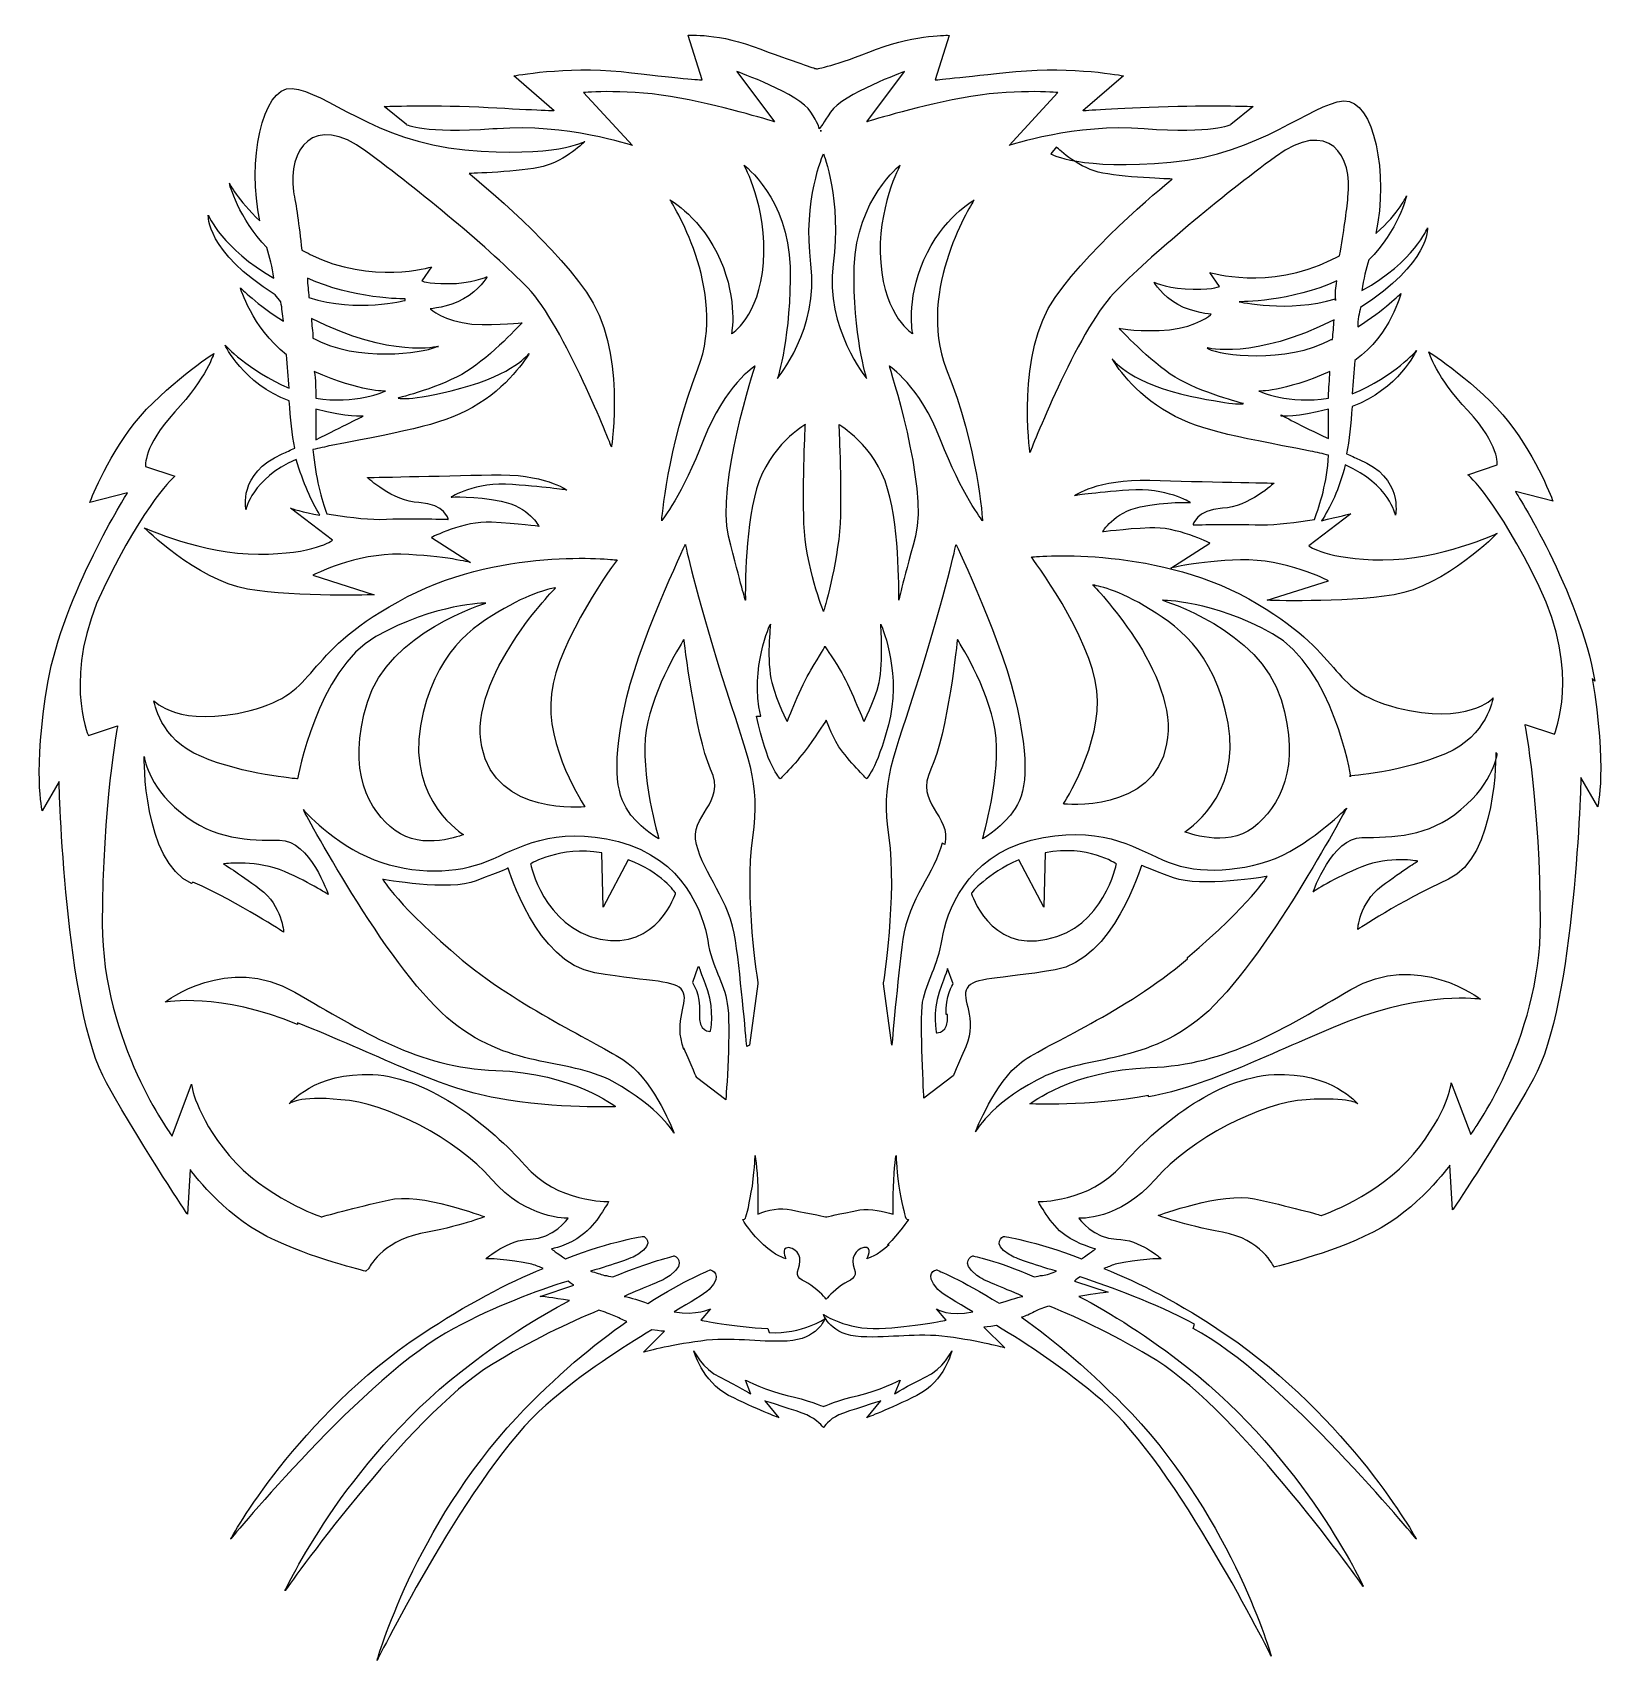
# Model space of a CAD drawing. Header units: centimetres. Extents: x -10.1 to 10.1, y -10.5 to 10.5.
import ezdxf

# ---------------------------------------------------------------- set-up
doc = ezdxf.new("R2010")
doc.units = ezdxf.units.CM
doc.header["$MEASUREMENT"] = 0
doc.layers.add('Layer 1', color=7, linetype='Continuous')

msp = doc.modelspace()

# ---------------------------------------------------------------- linework, layer by layer
at = {"layer": 'Layer 1'}
for points, knots in [([(-4.16011, 9.26255), (-3.27958, 9.33444), (-2.41701, 9.04691), (-2.41701, 9.04691), (-2.41701, 9.04691), (-2.41701, 9.04691), (-3.04595, 9.72977), (-3.04595, 9.72977), (-3.04595, 9.72977), (-3.04595, 9.72977), (-2.45291, 9.78369), (-1.80601, 9.65788), (-1.80601, 9.65788), (-1.15908, 9.5321), (-0.58401, 9.35239), (-0.58401, 9.35239), (-0.58401, 9.35239), (-0.58401, 9.35239), (-1.06923, 9.99932), (-1.06923, 9.99932), (-1.06923, 9.99932), (-1.06923, 9.99932), (-0.26058, 9.7118), (-0.11681, 9.47817), (-0.11681, 9.47817), (-0.02696, 9.33442), (-0.00899, 9.2805), (-0.00899, 9.26253), (-0.00899, 9.26253), (0.009, 9.2805), (0.04493, 9.33442), (0.13478, 9.47817), (0.13478, 9.47817), (0.29652, 9.7118), (1.0872, 9.99932), (1.0872, 9.99932), (1.0872, 9.99932), (1.0872, 9.99932), (0.60201, 9.35239), (0.60201, 9.35239), (0.60201, 9.35239), (0.60201, 9.35239), (1.17706, 9.53209), (1.82399, 9.65788), (1.82399, 9.65788), (2.47092, 9.78366), (3.06393, 9.72977), (3.06393, 9.72977), (3.06393, 9.72977), (3.06393, 9.72977), (2.43499, 9.04691), (2.43499, 9.04691), (2.43499, 9.04691), (2.43499, 9.04691), (3.29756, 9.33443), (4.17812, 9.26255), (4.17812, 9.26255), (5.05863, 9.19066), (5.29225, 9.31647), (5.29225, 9.31647), (5.29225, 9.31647), (5.29225, 9.31647), (5.57977, 9.55007), (5.57977, 9.55007), (5.57977, 9.55007), (5.57977, 9.55007), (5.16646, 9.56804), (4.48357, 9.55007), (4.48357, 9.55007), (3.80068, 9.5321), (3.38737, 9.49615), (3.38737, 9.49615), (3.38737, 9.49615), (3.38737, 9.49615), (3.90849, 9.94541), (3.90849, 9.94541), (3.90849, 9.94541), (3.90849, 9.94541), (3.26158, 10.07119), (2.52477, 9.99933), (2.52477, 9.99933), (1.80598, 9.92744), (1.4825, 9.89151), (1.4825, 9.89151), (1.4825, 9.89151), (1.4825, 9.89151), (1.66221, 10.46656), (1.66221, 10.46656), (1.66221, 10.46656), (1.66221, 10.46656), (1.26687, 10.48453), (0.72775, 10.28685), (0.72775, 10.28685), (0.18866, 10.07121), (-0.04497, 10.03526), (-0.04497, 10.03526), (-0.04497, 10.03526), (-0.04497, 10.03526), (-0.22468, 10.08918), (-0.76376, 10.28685), (-0.76376, 10.28685), (-1.30288, 10.50249), (-1.69822, 10.46655), (-1.69822, 10.46655), (-1.69822, 10.46655), (-1.69822, 10.46655), (-1.51851, 9.8915), (-1.51851, 9.8915), (-1.51851, 9.8915), (-1.51851, 9.8915), (-1.824, 9.90947), (-2.56078, 9.99932), (-2.56078, 9.99932), (-3.2796, 10.07121), (-3.9445, 9.9454), (-3.9445, 9.9454), (-3.9445, 9.9454), (-3.9445, 9.9454), (-3.42338, 9.49614), (-3.42338, 9.49614), (-3.42338, 9.49614), (-3.42338, 9.49614), (-3.83669, 9.51411), (-4.51958, 9.55006), (-4.51958, 9.55006), (-5.20244, 9.56803), (-5.61578, 9.55006), (-5.61578, 9.55006), (-5.61578, 9.55006), (-5.61578, 9.55006), (-5.32826, 9.31646), (-5.32826, 9.31646), (-5.32826, 9.31646), (-5.32826, 9.31646), (-5.09466, 9.19068), (-4.2141, 9.26254), (-4.2141, 9.26254), (-4.2141, 9.26254), (-4.16011, 9.26255), (-4.16011, 9.26255)], [0, 0, 0, 0, 0.02777778, 0.02777778, 0.02777778, 0.02777778, 0.05555556, 0.05555556, 0.05555556, 0.05555556, 0.08333333, 0.08333333, 0.08333333, 0.08333333, 0.11111111, 0.11111111, 0.11111111, 0.11111111, 0.13888889, 0.13888889, 0.13888889, 0.13888889, 0.16666667, 0.16666667, 0.16666667, 0.16666667, 0.19444444, 0.19444444, 0.19444444, 0.19444444, 0.22222222, 0.22222222, 0.22222222, 0.22222222, 0.25, 0.25, 0.25, 0.25, 0.27777778, 0.27777778, 0.27777778, 0.27777778, 0.30555556, 0.30555556, 0.30555556, 0.30555556, 0.33333333, 0.33333333, 0.33333333, 0.33333333, 0.36111111, 0.36111111, 0.36111111, 0.36111111, 0.38888889, 0.38888889, 0.38888889, 0.38888889, 0.41666667, 0.41666667, 0.41666667, 0.41666667, 0.44444444, 0.44444444, 0.44444444, 0.44444444, 0.47222222, 0.47222222, 0.47222222, 0.47222222, 0.5, 0.5, 0.5, 0.5, 0.52777778, 0.52777778, 0.52777778, 0.52777778, 0.55555556, 0.55555556, 0.55555556, 0.55555556, 0.58333333, 0.58333333, 0.58333333, 0.58333333, 0.61111111, 0.61111111, 0.61111111, 0.61111111, 0.63888889, 0.63888889, 0.63888889, 0.63888889, 0.66666667, 0.66666667, 0.66666667, 0.66666667, 0.69444444, 0.69444444, 0.69444444, 0.69444444, 0.72222222, 0.72222222, 0.72222222, 0.72222222, 0.75, 0.75, 0.75, 0.75, 0.77777778, 0.77777778, 0.77777778, 0.77777778, 0.80555556, 0.80555556, 0.80555556, 0.80555556, 0.83333333, 0.83333333, 0.83333333, 0.83333333, 0.86111111, 0.86111111, 0.86111111, 0.86111111, 0.88888889, 0.88888889, 0.88888889, 0.88888889, 0.91666667, 0.91666667, 0.91666667, 0.91666667, 0.94444444, 0.94444444, 0.94444444, 0.94444444, 1, 1, 1, 1]), ([(-6.94551, 7.03423), (-6.92754, 6.94438), (-6.92754, 6.87249), (-6.90958, 6.78264), (-6.90958, 6.78264), (-7.251, 6.99828), (-7.46666, 7.21394), (-7.46666, 7.21394), (-7.46666, 7.21394), (-7.46666, 7.21394), (-7.32289, 6.71076), (-6.87365, 6.35137), (-6.87365, 6.35137), (-6.85568, 6.2076), (-6.85568, 6.06385), (-6.83772, 5.92007), (-6.83772, 5.92007), (-7.37684, 6.1537), (-7.66436, 6.47715), (-7.66436, 6.47715), (-7.66436, 6.47715), (-7.66436, 6.47715), (-7.43073, 5.97397), (-6.83772, 5.75833), (-6.83772, 5.75833), (-6.81975, 5.52473), (-6.80179, 5.32706), (-6.76583, 5.14735), (-6.76583, 5.14735), (-6.81975, 5.12938), (-6.87365, 5.09343), (-6.92757, 5.07546), (-6.92757, 5.07546), (-7.50259, 4.82387), (-7.39477, 4.35667), (-7.39477, 4.35667), (-7.39477, 4.35667), (-7.39477, 4.35667), (-7.32288, 4.75201), (-6.74786, 5.0036), (-6.74786, 5.0036), (-6.65801, 4.69811), (-6.55016, 4.46451), (-6.44235, 4.28481), (-6.44235, 4.28481), (-6.65799, 4.32074), (-6.81975, 4.37466), (-6.81975, 4.37466), (-6.81975, 4.37466), (-6.81975, 4.37466), (-6.28063, 3.96133), (-6.28063, 3.96133), (-6.28063, 3.96133), (-6.28063, 3.96133), (-6.51423, 3.78162), (-7.23305, 3.78162), (-7.23305, 3.78162), (-7.95184, 3.78162), (-8.70659, 4.12306), (-8.70659, 4.12306), (-8.70659, 4.12306), (-8.70659, 4.12306), (-8.04169, 3.45816), (-7.37679, 3.33238), (-7.37679, 3.33238), (-6.71189, 3.22456), (-5.74148, 3.26049), (-5.74148, 3.26049), (-5.74148, 3.26049), (-5.74148, 3.26049), (-6.53219, 3.51208), (-6.53219, 3.51208), (-6.53219, 3.51208), (-6.53219, 3.51208), (-5.97508, 3.7996), (-5.40006, 3.78164), (-5.40006, 3.78164), (-4.82501, 3.76367), (-4.50153, 3.67382), (-4.50153, 3.67382), (-4.50153, 3.67382), (-4.50153, 3.67382), (-5.00471, 3.99727), (-5.00471, 3.99727), (-5.00471, 3.99727), (-5.00471, 3.99727), (-4.5914, 4.21291), (-4.23199, 4.19494), (-4.23199, 4.19494), (-3.89057, 4.17697), (-3.62099, 4.14102), (-3.62099, 4.14102), (-3.62099, 4.14102), (-3.62099, 4.14102), (-3.7468, 4.39261), (-4.10621, 4.4645), (-4.10621, 4.4645), (-4.44763, 4.53639), (-4.75312, 4.51842), (-4.75312, 4.51842), (-4.75312, 4.51842), (-4.75312, 4.51842), (-4.44763, 4.71609), (-3.96244, 4.68016), (-3.96244, 4.68016), (-3.47722, 4.64423), (-3.26161, 4.60827), (-3.26161, 4.60827), (-3.26161, 4.60827), (-3.26161, 4.60827), (-3.54911, 4.82391), (-4.232, 4.80594), (-4.232, 4.80594), (-4.91489, 4.78797), (-5.83135, 4.77001), (-5.83135, 4.77001), (-5.83135, 4.77001), (-5.83135, 4.77001), (-5.50787, 4.46452), (-5.16643, 4.44656), (-5.16643, 4.44656), (-4.82501, 4.42859), (-4.78905, 4.23092), (-4.78905, 4.23092), (-4.78905, 4.23092), (-4.78905, 4.23092), (-5.22035, 4.24889), (-5.66958, 4.23092), (-5.66958, 4.23092), (-5.86728, 4.23092), (-6.13681, 4.26685), (-6.35247, 4.30281), (-6.35247, 4.30281), (-6.42436, 4.48251), (-6.49624, 4.77004), (-6.53218, 5.12945), (-6.53218, 5.12945), (-6.46029, 5.14742), (-6.37044, 5.16538), (-6.29855, 5.18337), (-6.29855, 5.18337), (-5.27424, 5.38104), (-4.82501, 5.45293), (-4.39371, 5.72246), (-4.39371, 5.72246), (-3.96244, 5.99202), (-3.7468, 6.36939), (-3.7468, 6.36939), (-3.7468, 6.36939), (-3.7468, 6.36939), (-3.94447, 6.09983), (-4.62733, 5.92013), (-4.62733, 5.92013), (-5.32816, 5.74042), (-5.43598, 5.79435), (-5.43598, 5.79435), (-5.43598, 5.79435), (-5.43598, 5.79435), (-4.86093, 5.93812), (-4.55545, 6.13579), (-4.55545, 6.13579), (-4.23197, 6.33346), (-3.83663, 6.76473), (-3.83663, 6.76473), (-3.83663, 6.76473), (-3.83663, 6.76473), (-4.12415, 6.7288), (-4.48356, 6.74676), (-4.48356, 6.74676), (-4.84297, 6.78269), (-5.02268, 6.94443), (-5.02268, 6.94443), (-5.02268, 6.94443), (-5.02268, 6.94443), (-4.78905, 6.9624), (-4.59138, 7.07021), (-4.59138, 7.07021), (-4.39368, 7.17803), (-4.28587, 7.35773), (-4.28587, 7.35773), (-4.28587, 7.35773), (-4.28587, 7.35773), (-4.50151, 7.26788), (-4.78905, 7.26788), (-4.78905, 7.26788), (-5.07659, 7.26788), (-5.13047, 7.30381), (-5.13047, 7.30381), (-5.13047, 7.30381), (-5.13047, 7.30381), (-5.00469, 7.48351), (-5.00469, 7.48351), (-5.00469, 7.48351), (-5.00469, 7.48351), (-5.77741, 7.24988), (-6.56811, 7.64522), (-6.56811, 7.64522), (-6.60404, 7.66319), (-6.64, 7.68115), (-6.67593, 7.69914), (-6.67593, 7.69914), (-6.71186, 8.02262), (-6.74782, 8.29218), (-6.78375, 8.45389), (-6.78375, 8.45389), (-6.85564, 8.99298), (-6.53216, 9.47817), (-5.84929, 8.97501), (-5.84929, 8.97501), (-5.1664, 8.47183), (-4.23197, 7.69911), (-3.76474, 7.21392), (-3.76474, 7.21392), (-3.29751, 6.72873), (-2.68654, 5.1653), (-2.68654, 5.1653), (-2.68654, 5.1653), (-2.68654, 5.1653), (-2.48884, 6.42321), (-3.01002, 7.15999), (-3.01002, 7.15999), (-3.51318, 7.87878), (-4.51952, 8.68746), (-4.51952, 8.68746), (-4.51952, 8.68746), (-4.51952, 8.68746), (-3.85462, 8.70543), (-3.5671, 8.77731), (-3.5671, 8.77731), (-3.27958, 8.84919), (-3.02798, 9.10079), (-3.02798, 9.10079), (-3.02798, 9.10079), (-3.02798, 9.10079), (-3.40536, 8.88515), (-4.57341, 8.99297), (-4.57341, 8.99297), (-5.74146, 9.10079), (-6.37043, 9.74772), (-6.80173, 9.78365), (-6.80173, 9.78365), (-7.19707, 9.80162), (-7.37678, 8.83123), (-7.21504, 8.07648), (-7.21504, 8.07648), (-7.50256, 8.34606), (-7.61041, 8.56169), (-7.61041, 8.56169), (-7.61041, 8.56169), (-7.61041, 8.56169), (-7.48463, 8.09446), (-7.12522, 7.73505), (-7.12522, 7.73505), (-7.08929, 7.60927), (-7.05333, 7.48348), (-7.03537, 7.33971), (-7.03537, 7.33971), (-7.70026, 7.71709), (-7.87994, 8.14839), (-7.87994, 8.14839), (-7.87994, 8.14839), (-7.87994, 8.14839), (-7.9159, 7.68116), (-7.01737, 7.12408), (-7.01737, 7.12408), (-7.01737, 7.12408), (-6.94551, 7.03423), (-6.94551, 7.03423)], [0, 0, 0, 0, 0.01470588, 0.01470588, 0.01470588, 0.01470588, 0.02941176, 0.02941176, 0.02941176, 0.02941176, 0.04411765, 0.04411765, 0.04411765, 0.04411765, 0.05882353, 0.05882353, 0.05882353, 0.05882353, 0.07352941, 0.07352941, 0.07352941, 0.07352941, 0.08823529, 0.08823529, 0.08823529, 0.08823529, 0.10294118, 0.10294118, 0.10294118, 0.10294118, 0.11764706, 0.11764706, 0.11764706, 0.11764706, 0.13235294, 0.13235294, 0.13235294, 0.13235294, 0.14705882, 0.14705882, 0.14705882, 0.14705882, 0.16176471, 0.16176471, 0.16176471, 0.16176471, 0.17647059, 0.17647059, 0.17647059, 0.17647059, 0.19117647, 0.19117647, 0.19117647, 0.19117647, 0.20588235, 0.20588235, 0.20588235, 0.20588235, 0.22058824, 0.22058824, 0.22058824, 0.22058824, 0.23529412, 0.23529412, 0.23529412, 0.23529412, 0.25, 0.25, 0.25, 0.25, 0.26470588, 0.26470588, 0.26470588, 0.26470588, 0.27941176, 0.27941176, 0.27941176, 0.27941176, 0.29411765, 0.29411765, 0.29411765, 0.29411765, 0.30882353, 0.30882353, 0.30882353, 0.30882353, 0.32352941, 0.32352941, 0.32352941, 0.32352941, 0.33823529, 0.33823529, 0.33823529, 0.33823529, 0.35294118, 0.35294118, 0.35294118, 0.35294118, 0.36764706, 0.36764706, 0.36764706, 0.36764706, 0.38235294, 0.38235294, 0.38235294, 0.38235294, 0.39705882, 0.39705882, 0.39705882, 0.39705882, 0.41176471, 0.41176471, 0.41176471, 0.41176471, 0.42647059, 0.42647059, 0.42647059, 0.42647059, 0.44117647, 0.44117647, 0.44117647, 0.44117647, 0.45588235, 0.45588235, 0.45588235, 0.45588235, 0.47058824, 0.47058824, 0.47058824, 0.47058824, 0.48529412, 0.48529412, 0.48529412, 0.48529412, 0.5, 0.5, 0.5, 0.5, 0.51470588, 0.51470588, 0.51470588, 0.51470588, 0.52941176, 0.52941176, 0.52941176, 0.52941176, 0.54411765, 0.54411765, 0.54411765, 0.54411765, 0.55882353, 0.55882353, 0.55882353, 0.55882353, 0.57352941, 0.57352941, 0.57352941, 0.57352941, 0.58823529, 0.58823529, 0.58823529, 0.58823529, 0.60294118, 0.60294118, 0.60294118, 0.60294118, 0.61764706, 0.61764706, 0.61764706, 0.61764706, 0.63235294, 0.63235294, 0.63235294, 0.63235294, 0.64705882, 0.64705882, 0.64705882, 0.64705882, 0.66176471, 0.66176471, 0.66176471, 0.66176471, 0.67647059, 0.67647059, 0.67647059, 0.67647059, 0.69117647, 0.69117647, 0.69117647, 0.69117647, 0.70588235, 0.70588235, 0.70588235, 0.70588235, 0.72058824, 0.72058824, 0.72058824, 0.72058824, 0.73529412, 0.73529412, 0.73529412, 0.73529412, 0.75, 0.75, 0.75, 0.75, 0.76470588, 0.76470588, 0.76470588, 0.76470588, 0.77941176, 0.77941176, 0.77941176, 0.77941176, 0.79411765, 0.79411765, 0.79411765, 0.79411765, 0.80882353, 0.80882353, 0.80882353, 0.80882353, 0.82352941, 0.82352941, 0.82352941, 0.82352941, 0.83823529, 0.83823529, 0.83823529, 0.83823529, 0.85294118, 0.85294118, 0.85294118, 0.85294118, 0.86764706, 0.86764706, 0.86764706, 0.86764706, 0.88235294, 0.88235294, 0.88235294, 0.88235294, 0.89705882, 0.89705882, 0.89705882, 0.89705882, 0.91176471, 0.91176471, 0.91176471, 0.91176471, 0.92647059, 0.92647059, 0.92647059, 0.92647059, 0.94117647, 0.94117647, 0.94117647, 0.94117647, 0.95588235, 0.95588235, 0.95588235, 0.95588235, 0.97058824, 0.97058824, 0.97058824, 0.97058824, 1, 1, 1, 1]), ([(3.04595, 9.02892), (3.04595, 9.02892), (3.29752, 8.77733), (3.58504, 8.70544), (3.58504, 8.70544), (3.87256, 8.63355), (4.53746, 8.61559), (4.53746, 8.61559), (4.53746, 8.61559), (4.53746, 8.61559), (3.53114, 7.80694), (3.02796, 7.08812), (3.02796, 7.08812), (2.52478, 6.3693), (2.70448, 5.09343), (2.70448, 5.09343), (2.70448, 5.09343), (2.70448, 5.09343), (3.31548, 6.65683), (3.78271, 7.14205), (3.78271, 7.14205), (4.24994, 7.62724), (5.18439, 8.39996), (5.86726, 8.90314), (5.86726, 8.90314), (6.55012, 9.4063), (6.87358, 8.92111), (6.80169, 8.38202), (6.80169, 8.38202), (6.78372, 8.20231), (6.74779, 7.93276), (6.69387, 7.62727), (6.69387, 7.62727), (6.65794, 7.6093), (6.62198, 7.59134), (6.58605, 7.57335), (6.58605, 7.57335), (5.7774, 7.17801), (5.02265, 7.41164), (5.02265, 7.41164), (5.02265, 7.41164), (5.02265, 7.41164), (5.14843, 7.23193), (5.14843, 7.23193), (5.14843, 7.23193), (5.14843, 7.23193), (5.09453, 7.196), (4.80701, 7.196), (4.80701, 7.196), (4.51949, 7.196), (4.30383, 7.28585), (4.30383, 7.28585), (4.30383, 7.28585), (4.30383, 7.28585), (4.41165, 7.10614), (4.60932, 6.99833), (4.60932, 6.99833), (4.80702, 6.89051), (5.04062, 6.87255), (5.04062, 6.87255), (5.04062, 6.87255), (5.04062, 6.87255), (4.86091, 6.71081), (4.5015, 6.67488), (4.5015, 6.67488), (4.14209, 6.63895), (3.85459, 6.69285), (3.85459, 6.69285), (3.85459, 6.69285), (3.85459, 6.69285), (4.24993, 6.26158), (4.57338, 6.06391), (4.57338, 6.06391), (4.89686, 5.86624), (5.45391, 5.72247), (5.45391, 5.72247), (5.45391, 5.72247), (5.45391, 5.72247), (5.34609, 5.68654), (4.64526, 5.84825), (4.64526, 5.84825), (3.94443, 6.02795), (3.76473, 6.29751), (3.76473, 6.29751), (3.76473, 6.29751), (3.76473, 6.29751), (3.98037, 5.92013), (4.41166, 5.65058), (4.41166, 5.65058), (4.84296, 5.38102), (5.29219, 5.30916), (6.3165, 5.11149), (6.3165, 5.11149), (6.40635, 5.09352), (6.47821, 5.07556), (6.5501, 5.05757), (6.5501, 5.05757), (6.53213, 4.69816), (6.44228, 4.42863), (6.37039, 4.23093), (6.37039, 4.23093), (6.13679, 4.195), (5.8852, 4.15904), (5.68753, 4.15904), (5.68753, 4.15904), (5.25623, 4.17701), (4.807, 4.15904), (4.807, 4.15904), (4.807, 4.15904), (4.807, 4.15904), (4.84293, 4.35671), (5.18438, 4.37468), (5.18438, 4.37468), (5.52583, 4.39265), (5.84928, 4.69813), (5.84928, 4.69813), (5.84928, 4.69813), (5.84928, 4.69813), (4.93279, 4.71612), (4.24995, 4.73406), (4.24995, 4.73406), (3.56706, 4.75203), (3.27954, 4.53639), (3.27954, 4.53639), (3.27954, 4.53639), (3.27954, 4.53639), (3.51314, 4.57232), (3.98037, 4.60828), (3.98037, 4.60828), (4.46556, 4.64421), (4.77108, 4.44654), (4.77108, 4.44654), (4.77108, 4.44654), (4.77108, 4.44654), (4.46557, 4.46451), (4.12415, 4.39262), (4.12415, 4.39262), (3.78273, 4.32073), (3.63896, 4.06914), (3.63896, 4.06914), (3.63896, 4.06914), (3.63896, 4.06914), (3.90852, 4.10507), (4.24996, 4.12306), (4.24996, 4.12306), (4.59138, 4.14103), (5.02268, 3.92539), (5.02268, 3.92539), (5.02268, 3.92539), (5.02268, 3.92539), (4.5195, 3.60194), (4.5195, 3.60194), (4.5195, 3.60194), (4.5195, 3.60194), (4.84298, 3.69179), (5.418, 3.70976), (5.418, 3.70976), (5.99305, 3.72773), (6.55013, 3.4402), (6.55013, 3.4402), (6.55013, 3.4402), (6.55013, 3.4402), (5.75945, 3.18861), (5.75945, 3.18861), (5.75945, 3.18861), (5.75945, 3.18861), (6.72984, 3.15268), (7.39473, 3.2605), (7.39473, 3.2605), (8.05965, 3.36832), (8.72455, 4.05118), (8.72455, 4.05118), (8.72455, 4.05118), (8.72455, 4.05118), (7.98776, 3.70976), (7.25098, 3.70976), (7.25098, 3.70976), (6.53219, 3.70976), (6.29856, 3.88946), (6.29856, 3.88946), (6.29856, 3.88946), (6.29856, 3.88946), (6.83768, 4.30279), (6.83768, 4.30279), (6.83768, 4.30279), (6.83768, 4.30279), (6.67597, 4.26686), (6.4603, 4.21294), (6.4603, 4.21294), (6.56812, 4.37468), (6.6939, 4.62627), (6.76579, 4.93173), (6.76579, 4.93173), (7.34084, 4.68016), (7.41272, 4.2848), (7.41272, 4.2848), (7.41272, 4.2848), (7.41272, 4.2848), (7.52054, 4.76999), (6.94549, 5.00359), (6.94549, 5.00359), (6.89159, 5.02156), (6.83767, 5.05751), (6.78378, 5.07548), (6.78378, 5.07548), (6.81971, 5.25518), (6.83768, 5.45286), (6.85567, 5.68646), (6.85567, 5.68646), (7.44868, 5.9021), (7.68228, 6.40528), (7.68228, 6.40528), (7.68228, 6.40528), (7.68228, 6.40528), (7.41272, 6.0818), (6.85567, 5.8482), (6.85567, 5.8482), (6.87364, 5.99197), (6.87364, 6.13572), (6.8916, 6.2795), (6.8916, 6.2795), (7.3588, 6.62092), (7.48461, 7.14207), (7.48461, 7.14207), (7.48461, 7.14207), (7.48461, 7.14207), (7.26897, 6.92643), (6.92753, 6.71077), (6.92753, 6.71077), (6.92753, 6.80062), (6.9455, 6.89047), (6.96343, 6.96236), (6.96343, 6.96236), (7.86196, 7.53741), (7.82602, 7.98667), (7.82602, 7.98667), (7.82602, 7.98667), (7.82602, 7.98667), (7.66431, 7.55537), (6.98142, 7.17802), (6.98142, 7.17802), (6.99941, 7.32179), (7.03532, 7.46554), (7.07127, 7.57336), (7.07127, 7.57336), (7.44865, 7.95074), (7.55646, 8.4), (7.55646, 8.4), (7.55646, 8.4), (7.55646, 8.4), (7.46661, 8.18436), (7.16112, 7.91481), (7.16112, 7.91481), (7.32283, 8.66956), (7.14313, 9.63995), (6.74781, 9.62198), (6.74781, 9.62198), (6.31651, 9.58605), (5.68757, 8.93912), (4.51949, 8.8313), (4.51949, 8.8313), (3.35141, 8.72348), (2.97406, 8.93912), (2.97406, 8.93912), (2.97406, 8.93912), (2.97406, 8.93912), (3.04595, 9.02892), (3.04595, 9.02892)], [0, 0, 0, 0, 0.01470588, 0.01470588, 0.01470588, 0.01470588, 0.02941176, 0.02941176, 0.02941176, 0.02941176, 0.04411765, 0.04411765, 0.04411765, 0.04411765, 0.05882353, 0.05882353, 0.05882353, 0.05882353, 0.07352941, 0.07352941, 0.07352941, 0.07352941, 0.08823529, 0.08823529, 0.08823529, 0.08823529, 0.10294118, 0.10294118, 0.10294118, 0.10294118, 0.11764706, 0.11764706, 0.11764706, 0.11764706, 0.13235294, 0.13235294, 0.13235294, 0.13235294, 0.14705882, 0.14705882, 0.14705882, 0.14705882, 0.16176471, 0.16176471, 0.16176471, 0.16176471, 0.17647059, 0.17647059, 0.17647059, 0.17647059, 0.19117647, 0.19117647, 0.19117647, 0.19117647, 0.20588235, 0.20588235, 0.20588235, 0.20588235, 0.22058824, 0.22058824, 0.22058824, 0.22058824, 0.23529412, 0.23529412, 0.23529412, 0.23529412, 0.25, 0.25, 0.25, 0.25, 0.26470588, 0.26470588, 0.26470588, 0.26470588, 0.27941176, 0.27941176, 0.27941176, 0.27941176, 0.29411765, 0.29411765, 0.29411765, 0.29411765, 0.30882353, 0.30882353, 0.30882353, 0.30882353, 0.32352941, 0.32352941, 0.32352941, 0.32352941, 0.33823529, 0.33823529, 0.33823529, 0.33823529, 0.35294118, 0.35294118, 0.35294118, 0.35294118, 0.36764706, 0.36764706, 0.36764706, 0.36764706, 0.38235294, 0.38235294, 0.38235294, 0.38235294, 0.39705882, 0.39705882, 0.39705882, 0.39705882, 0.41176471, 0.41176471, 0.41176471, 0.41176471, 0.42647059, 0.42647059, 0.42647059, 0.42647059, 0.44117647, 0.44117647, 0.44117647, 0.44117647, 0.45588235, 0.45588235, 0.45588235, 0.45588235, 0.47058824, 0.47058824, 0.47058824, 0.47058824, 0.48529412, 0.48529412, 0.48529412, 0.48529412, 0.5, 0.5, 0.5, 0.5, 0.51470588, 0.51470588, 0.51470588, 0.51470588, 0.52941176, 0.52941176, 0.52941176, 0.52941176, 0.54411765, 0.54411765, 0.54411765, 0.54411765, 0.55882353, 0.55882353, 0.55882353, 0.55882353, 0.57352941, 0.57352941, 0.57352941, 0.57352941, 0.58823529, 0.58823529, 0.58823529, 0.58823529, 0.60294118, 0.60294118, 0.60294118, 0.60294118, 0.61764706, 0.61764706, 0.61764706, 0.61764706, 0.63235294, 0.63235294, 0.63235294, 0.63235294, 0.64705882, 0.64705882, 0.64705882, 0.64705882, 0.66176471, 0.66176471, 0.66176471, 0.66176471, 0.67647059, 0.67647059, 0.67647059, 0.67647059, 0.69117647, 0.69117647, 0.69117647, 0.69117647, 0.70588235, 0.70588235, 0.70588235, 0.70588235, 0.72058824, 0.72058824, 0.72058824, 0.72058824, 0.73529412, 0.73529412, 0.73529412, 0.73529412, 0.75, 0.75, 0.75, 0.75, 0.76470588, 0.76470588, 0.76470588, 0.76470588, 0.77941176, 0.77941176, 0.77941176, 0.77941176, 0.79411765, 0.79411765, 0.79411765, 0.79411765, 0.80882353, 0.80882353, 0.80882353, 0.80882353, 0.82352941, 0.82352941, 0.82352941, 0.82352941, 0.83823529, 0.83823529, 0.83823529, 0.83823529, 0.85294118, 0.85294118, 0.85294118, 0.85294118, 0.86764706, 0.86764706, 0.86764706, 0.86764706, 0.88235294, 0.88235294, 0.88235294, 0.88235294, 0.89705882, 0.89705882, 0.89705882, 0.89705882, 0.91176471, 0.91176471, 0.91176471, 0.91176471, 0.92647059, 0.92647059, 0.92647059, 0.92647059, 0.94117647, 0.94117647, 0.94117647, 0.94117647, 0.95588235, 0.95588235, 0.95588235, 0.95588235, 0.97058824, 0.97058824, 0.97058824, 0.97058824, 1, 1, 1, 1]), ([(0.00898, 9.24455), (0.00898, 9.22658), (0.00898, 9.22658), (0.00898, 9.22658), (0.00898, 9.22658), (0.00898, 9.22658), (0.00898, 9.22659), (0.00898, 9.24455)], [0, 0, 0, 0, 0.33333333, 0.33333333, 0.33333333, 0.33333333, 1, 1, 1, 1]), ([(-2.03963, 4.21289), (-2.03963, 4.21289), (-1.77007, 4.55433), (-1.50051, 5.25516), (-1.50051, 5.25516), (-1.23095, 5.95599), (-0.83561, 6.20758), (-0.83561, 6.20758), (-0.83561, 6.20758), (-0.83561, 6.20758), (-1.33879, 4.66215), (-1.17705, 4.01522), (-1.17705, 4.01522), (-1.01531, 3.36829), (-0.96141, 3.18858), (-0.96141, 3.18858), (-0.96141, 3.18858), (-0.96141, 3.18858), (-0.97938, 4.06911), (-0.81764, 4.62619), (-0.81764, 4.62619), (-0.6559, 5.18327), (-0.1887, 5.45283), (-0.1887, 5.45283), (-0.1887, 5.45283), (-0.1887, 5.45283), (-0.22463, 4.71604), (-0.20667, 4.17693), (-0.20667, 4.17693), (-0.1887, 3.63784), (0.04492, 3.0448), (0.04492, 3.0448), (0.04492, 3.0448), (0.04492, 3.0448), (0.22463, 3.63784), (0.26056, 4.17693), (0.26056, 4.17693), (0.27853, 4.71605), (0.24257, 5.45283), (0.24257, 5.45283), (0.24257, 5.45283), (0.24257, 5.45283), (0.7098, 5.18327), (0.87151, 4.62619), (0.87151, 4.62619), (1.03325, 4.06911), (1.01528, 3.18858), (1.01528, 3.18858), (1.01528, 3.18858), (1.01528, 3.18858), (1.05121, 3.36828), (1.23092, 4.01522), (1.23092, 4.01522), (1.39263, 4.66215), (0.8895, 6.20758), (0.8895, 6.20758), (0.8895, 6.20758), (0.8895, 6.20758), (1.28484, 5.95599), (1.5544, 5.25516), (1.5544, 5.25516), (1.82396, 4.55433), (2.09352, 4.21289), (2.09352, 4.21289), (2.09352, 4.21289), (2.09352, 4.21289), (2.0396, 5.14735), (1.62629, 6.17165), (1.62629, 6.17165), (1.23095, 7.19596), (1.9857, 8.34605), (1.9857, 8.34605), (1.9857, 8.34605), (1.9857, 8.34605), (1.57237, 8.11242), (1.33877, 7.57331), (1.33877, 7.57331), (1.10517, 7.03422), (1.195, 6.62089), (1.195, 6.62089), (1.195, 6.62089), (1.195, 6.62089), (0.83559, 6.83653), (0.78169, 7.53738), (0.78169, 7.53738), (0.72777, 8.23821), (1.03328, 8.79529), (1.03328, 8.79529), (1.03328, 8.79529), (1.03328, 8.79529), (0.47617, 8.36402), (0.44027, 7.48346), (0.44027, 7.48346), (0.42228, 6.6029), (0.60198, 6.04585), (0.60198, 6.04585), (0.60198, 6.04585), (0.60198, 6.04585), (0.06286, 6.69278), (0.17068, 7.51939), (0.17068, 7.51939), (0.2785, 8.34603), (0.0449, 8.93904), (0.0449, 8.93904), (0.0449, 8.93904), (0.0449, 8.93904), (-0.22466, 8.34603), (-0.11684, 7.51939), (-0.11684, 7.51939), (-0.00902, 6.69275), (-0.54811, 6.04585), (-0.54811, 6.04585), (-0.54811, 6.04585), (-0.54811, 6.04585), (-0.36843, 6.60293), (-0.3864, 7.48346), (-0.3864, 7.48346), (-0.40437, 8.36399), (-0.97941, 8.79529), (-0.97941, 8.79529), (-0.97941, 8.79529), (-0.97941, 8.79529), (-0.67392, 8.2562), (-0.72782, 7.53738), (-0.72782, 7.53738), (-0.78174, 6.83653), (-1.14115, 6.62089), (-1.14115, 6.62089), (-1.14115, 6.62089), (-1.14115, 6.62089), (-1.0513, 7.03422), (-1.28492, 7.57331), (-1.28492, 7.57331), (-1.51852, 8.11243), (-1.93183, 8.34605), (-1.93183, 8.34605), (-1.93183, 8.34605), (-1.93183, 8.34605), (-1.17711, 7.19596), (-1.57242, 6.17165), (-1.57242, 6.17165), (-1.96775, 5.14735), (-2.03963, 4.21289), (-2.03963, 4.21289)], [0, 0, 0, 0, 0.02702703, 0.02702703, 0.02702703, 0.02702703, 0.05405405, 0.05405405, 0.05405405, 0.05405405, 0.08108108, 0.08108108, 0.08108108, 0.08108108, 0.10810811, 0.10810811, 0.10810811, 0.10810811, 0.13513514, 0.13513514, 0.13513514, 0.13513514, 0.16216216, 0.16216216, 0.16216216, 0.16216216, 0.18918919, 0.18918919, 0.18918919, 0.18918919, 0.21621622, 0.21621622, 0.21621622, 0.21621622, 0.24324324, 0.24324324, 0.24324324, 0.24324324, 0.27027027, 0.27027027, 0.27027027, 0.27027027, 0.2972973, 0.2972973, 0.2972973, 0.2972973, 0.32432432, 0.32432432, 0.32432432, 0.32432432, 0.35135135, 0.35135135, 0.35135135, 0.35135135, 0.37837838, 0.37837838, 0.37837838, 0.37837838, 0.40540541, 0.40540541, 0.40540541, 0.40540541, 0.43243243, 0.43243243, 0.43243243, 0.43243243, 0.45945946, 0.45945946, 0.45945946, 0.45945946, 0.48648649, 0.48648649, 0.48648649, 0.48648649, 0.51351351, 0.51351351, 0.51351351, 0.51351351, 0.54054054, 0.54054054, 0.54054054, 0.54054054, 0.56756757, 0.56756757, 0.56756757, 0.56756757, 0.59459459, 0.59459459, 0.59459459, 0.59459459, 0.62162162, 0.62162162, 0.62162162, 0.62162162, 0.64864865, 0.64864865, 0.64864865, 0.64864865, 0.67567568, 0.67567568, 0.67567568, 0.67567568, 0.7027027, 0.7027027, 0.7027027, 0.7027027, 0.72972973, 0.72972973, 0.72972973, 0.72972973, 0.75675676, 0.75675676, 0.75675676, 0.75675676, 0.78378378, 0.78378378, 0.78378378, 0.78378378, 0.81081081, 0.81081081, 0.81081081, 0.81081081, 0.83783784, 0.83783784, 0.83783784, 0.83783784, 0.86486486, 0.86486486, 0.86486486, 0.86486486, 0.89189189, 0.89189189, 0.89189189, 0.89189189, 0.91891892, 0.91891892, 0.91891892, 0.91891892, 0.94594595, 0.94594595, 0.94594595, 0.94594595, 1, 1, 1, 1]), ([(-5.34613, 7.05219), (-5.34613, 7.05219), (-5.95713, 6.89045), (-6.58607, 7.08812), (-6.58607, 7.08812), (-6.58607, 7.17797), (-6.60406, 7.24986), (-6.60406, 7.33971), (-6.60406, 7.33971), (-6.02901, 7.07015), (-5.34612, 7.07015), (-5.34612, 7.07015), (-5.34612, 7.07015), (-5.34612, 7.07015), (-5.34613, 7.05219), (-5.34613, 7.05219)], [0, 0, 0, 0, 0.2, 0.2, 0.2, 0.2, 0.4, 0.4, 0.4, 0.4, 0.6, 0.6, 0.6, 0.6, 1, 1, 1, 1]), ([(6.64, 7.07016), (6.029, 6.89045), (5.40006, 7.03423), (5.40006, 7.03423), (5.40006, 7.03423), (5.40006, 7.03423), (6.08295, 7.03423), (6.65797, 7.30379), (6.65797, 7.30379), (6.64, 7.21394), (6.64, 7.14205), (6.64, 7.0522), (6.64, 7.0522), (6.64, 7.0522), (6.64, 7.07016), (6.64, 7.07016)], [0, 0, 0, 0, 0.2, 0.2, 0.2, 0.2, 0.4, 0.4, 0.4, 0.4, 0.6, 0.6, 0.6, 0.6, 1, 1, 1, 1]), ([(-4.93283, 6.45918), (-5.00472, 6.40526), (-5.81336, 6.24354), (-6.42437, 6.5131), (-6.42437, 6.5131), (-6.4603, 6.53107), (-6.49626, 6.54903), (-6.53219, 6.567), (-6.53219, 6.567), (-6.53219, 6.65685), (-6.55016, 6.72874), (-6.55016, 6.81859), (-6.55016, 6.81859), (-5.52585, 6.29747), (-4.91488, 6.45921), (-4.91488, 6.45921), (-4.91488, 6.45921), (-4.91488, 6.45921), (-4.93283, 6.45921), (-4.93283, 6.45921), (-4.93283, 6.45921), (-4.93283, 6.45921), (-4.93283, 6.45918), (-4.93283, 6.45918)], [0, 0, 0, 0, 0.14285714, 0.14285714, 0.14285714, 0.14285714, 0.28571429, 0.28571429, 0.28571429, 0.28571429, 0.42857143, 0.42857143, 0.42857143, 0.42857143, 0.57142857, 0.57142857, 0.57142857, 0.57142857, 0.71428571, 0.71428571, 0.71428571, 0.71428571, 1, 1, 1, 1]), ([(6.58607, 6.54903), (6.55014, 6.53106), (6.51418, 6.5131), (6.47825, 6.49511), (6.47825, 6.49511), (5.84931, 6.22555), (5.04064, 6.36933), (4.98674, 6.44119), (4.98674, 6.44119), (4.98674, 6.44119), (5.57975, 6.27945), (6.62202, 6.80057), (6.62202, 6.80057), (6.62202, 6.71072), (6.60405, 6.63883), (6.60405, 6.549), (6.60405, 6.549), (6.60405, 6.549), (6.58607, 6.54901), (6.58607, 6.54901), (6.58607, 6.54901), (6.58607, 6.54901), (6.58607, 6.54903), (6.58607, 6.54903)], [0, 0, 0, 0, 0.14285714, 0.14285714, 0.14285714, 0.14285714, 0.28571429, 0.28571429, 0.28571429, 0.28571429, 0.42857143, 0.42857143, 0.42857143, 0.42857143, 0.57142857, 0.57142857, 0.57142857, 0.57142857, 0.71428571, 0.71428571, 0.71428571, 0.71428571, 1, 1, 1, 1]), ([(-5.81339, -5.41916), (-5.81339, -5.41916), (-5.65168, -5.07774), (-5.14849, -4.96992), (-5.14849, -4.96992), (-4.64531, -4.88007), (-4.32185, -4.75428), (-4.32185, -4.75428), (-4.32185, -4.75428), (-4.32185, -4.75428), (-5.14849, -4.4308), (-5.56179, -4.53864), (-5.56179, -4.53864), (-5.9751, -4.62849), (-6.42438, -4.75428), (-6.42438, -4.75428), (-6.42438, -4.75428), (-6.42438, -4.75428), (-7.16117, -4.50269), (-7.6104, -3.96357), (-7.6104, -3.96357), (-8.05963, -3.42445), (-8.09559, -3.04708), (-8.09559, -3.04708), (-8.09559, -3.04708), (-8.09559, -3.04708), (-8.34718, -3.71198), (-8.34718, -3.71198), (-8.34718, -3.71198), (-8.34718, -3.71198), (-9.2457, -2.50797), (-9.2457, -0.98053), (-9.2457, -0.98053), (-9.2457, 0.54694), (-9.048, 1.57124), (-9.048, 1.57124), (-9.048, 1.57124), (-9.048, 1.57124), (-9.4254, 1.44546), (-9.4254, 1.44546), (-9.4254, 1.44546), (-9.4254, 1.44546), (-9.76682, 2.23614), (-9.2277, 3.3503), (-9.2277, 3.3503), (-8.68861, 4.46446), (-8.31121, 4.78791), (-8.31121, 4.78791), (-8.31121, 4.78791), (-8.31121, 4.78791), (-8.68861, 4.91369), (-8.68861, 4.91369), (-8.68861, 4.91369), (-8.68861, 4.91369), (-8.72454, 5.16528), (-8.31121, 5.61454), (-8.31121, 5.61454), (-7.8979, 6.06378), (-7.80805, 6.36929), (-7.80805, 6.36929), (-7.80805, 6.36929), (-7.80805, 6.36929), (-8.43699, 5.95596), (-8.83236, 5.47079), (-8.83236, 5.47079), (-9.20974, 4.9856), (-9.40738, 4.44648), (-9.40738, 4.44648), (-9.40738, 4.44648), (-9.40738, 4.44648), (-8.92219, 4.57226), (-8.92219, 4.57226), (-8.92219, 4.57226), (-8.92219, 4.57226), (-9.74883, 3.26043), (-9.9465, 2.1283), (-9.9465, 2.1283), (-10.14417, 0.97821), (-10.01839, 0.47505), (-10.01839, 0.47505), (-10.01839, 0.47505), (-10.01839, 0.47505), (-9.80275, 0.85243), (-9.80275, 0.85243), (-9.80275, 0.85243), (-9.80275, 0.85243), (-9.73086, -2.07672), (-9.19175, -3.02914), (-9.19175, -3.02914), (-8.65268, -3.98154), (-8.14952, -4.7183), (-8.14952, -4.7183), (-8.14952, -4.7183), (-8.14952, -4.7183), (-8.11359, -4.14325), (-8.11359, -4.14325), (-8.11359, -4.14325), (-8.11359, -4.14325), (-7.70028, -4.7183), (-7.12524, -5.00584), (-7.12524, -5.00584), (-6.55019, -5.29334), (-5.84934, -5.45508), (-5.84934, -5.45508), (-5.84934, -5.45508), (-5.84934, -5.45508), (-5.81339, -5.41916), (-5.81339, -5.41916)], [0, 0, 0, 0, 0.03571429, 0.03571429, 0.03571429, 0.03571429, 0.07142857, 0.07142857, 0.07142857, 0.07142857, 0.10714286, 0.10714286, 0.10714286, 0.10714286, 0.14285714, 0.14285714, 0.14285714, 0.14285714, 0.17857143, 0.17857143, 0.17857143, 0.17857143, 0.21428571, 0.21428571, 0.21428571, 0.21428571, 0.25, 0.25, 0.25, 0.25, 0.28571429, 0.28571429, 0.28571429, 0.28571429, 0.32142857, 0.32142857, 0.32142857, 0.32142857, 0.35714286, 0.35714286, 0.35714286, 0.35714286, 0.39285714, 0.39285714, 0.39285714, 0.39285714, 0.42857143, 0.42857143, 0.42857143, 0.42857143, 0.46428571, 0.46428571, 0.46428571, 0.46428571, 0.5, 0.5, 0.5, 0.5, 0.53571429, 0.53571429, 0.53571429, 0.53571429, 0.57142857, 0.57142857, 0.57142857, 0.57142857, 0.60714286, 0.60714286, 0.60714286, 0.60714286, 0.64285714, 0.64285714, 0.64285714, 0.64285714, 0.67857143, 0.67857143, 0.67857143, 0.67857143, 0.71428571, 0.71428571, 0.71428571, 0.71428571, 0.75, 0.75, 0.75, 0.75, 0.78571429, 0.78571429, 0.78571429, 0.78571429, 0.82142857, 0.82142857, 0.82142857, 0.82142857, 0.85714286, 0.85714286, 0.85714286, 0.85714286, 0.89285714, 0.89285714, 0.89285714, 0.89285714, 0.92857143, 0.92857143, 0.92857143, 0.92857143, 1, 1, 1, 1]), ([(9.98245, 2.14631), (9.78475, 3.2964), (8.95814, 4.59027), (8.95814, 4.59027), (8.95814, 4.59027), (8.95814, 4.59027), (9.44333, 4.46449), (9.44333, 4.46449), (9.44333, 4.46449), (9.44333, 4.46449), (9.24566, 5.00358), (8.86828, 5.4888), (8.86828, 5.4888), (8.4909, 5.97399), (7.844, 6.3873), (7.844, 6.3873), (7.844, 6.3873), (7.844, 6.3873), (7.93385, 6.06382), (8.34716, 5.63255), (8.34716, 5.63255), (8.76049, 5.18329), (8.72456, 4.9317), (8.72456, 4.9317), (8.72456, 4.9317), (8.72456, 4.9317), (8.34716, 4.80592), (8.34716, 4.80592), (8.34716, 4.80592), (8.34716, 4.80592), (8.72456, 4.48247), (9.26365, 3.36831), (9.26365, 3.36831), (9.80277, 2.25415), (9.46135, 1.46347), (9.46135, 1.46347), (9.46135, 1.46347), (9.46135, 1.46347), (9.08395, 1.58925), (9.08395, 1.58925), (9.08395, 1.58925), (9.08395, 1.58925), (9.28165, 0.56494), (9.28165, -0.9625), (9.28165, -0.9625), (9.28165, -2.48997), (8.38313, -3.69398), (8.38313, -3.69398), (8.38313, -3.69398), (8.38313, -3.69398), (8.13154, -3.02908), (8.13154, -3.02908), (8.13154, -3.02908), (8.13154, -3.02908), (8.09561, -3.40646), (7.64635, -3.94557), (7.64635, -3.94557), (7.19711, -4.48466), (6.46033, -4.73625), (6.46033, -4.73625), (6.46033, -4.73625), (6.46033, -4.73625), (6.01109, -4.61047), (5.59774, -4.52061), (5.59774, -4.52061), (5.18443, -4.43076), (4.3578, -4.73625), (4.3578, -4.73625), (4.3578, -4.73625), (4.3578, -4.73625), (4.68128, -4.86206), (5.18444, -4.95189), (5.18444, -4.95189), (5.6876, -5.04172), (5.84934, -5.40113), (5.84934, -5.40113), (5.84934, -5.40113), (5.84934, -5.40113), (6.55017, -5.23942), (7.12524, -4.95189), (7.12524, -4.95189), (7.70031, -4.66436), (8.11359, -4.08932), (8.11359, -4.08932), (8.11359, -4.08932), (8.11359, -4.08932), (8.14952, -4.66434), (8.14952, -4.66434), (8.14952, -4.66434), (8.14952, -4.66434), (8.6527, -3.92755), (9.19179, -2.97513), (9.19179, -2.97513), (9.73091, -2.02271), (9.80279, 0.90644), (9.80279, 0.90644), (9.80279, 0.90644), (9.80279, 0.90644), (10.01843, 0.52906), (10.01843, 0.52906), (10.01843, 0.52906), (10.01843, 0.52906), (10.14421, 1.03222), (9.94654, 2.18231), (9.94654, 2.18231), (9.94654, 2.18231), (9.98245, 2.14631), (9.98245, 2.14631)], [0, 0, 0, 0, 0.03571429, 0.03571429, 0.03571429, 0.03571429, 0.07142857, 0.07142857, 0.07142857, 0.07142857, 0.10714286, 0.10714286, 0.10714286, 0.10714286, 0.14285714, 0.14285714, 0.14285714, 0.14285714, 0.17857143, 0.17857143, 0.17857143, 0.17857143, 0.21428571, 0.21428571, 0.21428571, 0.21428571, 0.25, 0.25, 0.25, 0.25, 0.28571429, 0.28571429, 0.28571429, 0.28571429, 0.32142857, 0.32142857, 0.32142857, 0.32142857, 0.35714286, 0.35714286, 0.35714286, 0.35714286, 0.39285714, 0.39285714, 0.39285714, 0.39285714, 0.42857143, 0.42857143, 0.42857143, 0.42857143, 0.46428571, 0.46428571, 0.46428571, 0.46428571, 0.5, 0.5, 0.5, 0.5, 0.53571429, 0.53571429, 0.53571429, 0.53571429, 0.57142857, 0.57142857, 0.57142857, 0.57142857, 0.60714286, 0.60714286, 0.60714286, 0.60714286, 0.64285714, 0.64285714, 0.64285714, 0.64285714, 0.67857143, 0.67857143, 0.67857143, 0.67857143, 0.71428571, 0.71428571, 0.71428571, 0.71428571, 0.75, 0.75, 0.75, 0.75, 0.78571429, 0.78571429, 0.78571429, 0.78571429, 0.82142857, 0.82142857, 0.82142857, 0.82142857, 0.85714286, 0.85714286, 0.85714286, 0.85714286, 0.89285714, 0.89285714, 0.89285714, 0.89285714, 0.92857143, 0.92857143, 0.92857143, 0.92857143, 1, 1, 1, 1]), ([(-6.49625, 5.81225), (-6.49625, 5.92007), (-6.49625, 6.02789), (-6.51422, 6.13573), (-6.51422, 6.13573), (-5.90324, 5.86617), (-5.59773, 5.88414), (-5.59773, 5.88414), (-5.59773, 5.88414), (-5.59773, 5.88414), (-5.99307, 5.70443), (-6.49625, 5.79429), (-6.49625, 5.79429), (-6.49625, 5.79429), (-6.49625, 5.81225), (-6.49625, 5.81225)], [0, 0, 0, 0, 0.2, 0.2, 0.2, 0.2, 0.4, 0.4, 0.4, 0.4, 0.6, 0.6, 0.6, 0.6, 1, 1, 1, 1]), ([(6.55014, 5.79428), (6.04696, 5.70443), (5.65164, 5.88413), (5.65164, 5.88413), (5.65164, 5.88413), (5.65164, 5.88413), (5.95713, 5.86616), (6.56813, 6.13572), (6.56813, 6.13572), (6.56813, 6.0279), (6.55014, 5.92008), (6.55014, 5.81224), (6.55014, 5.81224), (6.55014, 5.81224), (6.55014, 5.79428), (6.55014, 5.79428)], [0, 0, 0, 0, 0.2, 0.2, 0.2, 0.2, 0.4, 0.4, 0.4, 0.4, 0.6, 0.6, 0.6, 0.6, 1, 1, 1, 1]), ([(-6.49625, 5.27313), (-6.49625, 5.32705), (-6.49625, 5.39891), (-6.49625, 5.45283), (-6.49625, 5.45283), (-6.49625, 5.52472), (-6.49625, 5.57861), (-6.49625, 5.6505), (-6.49625, 5.6505), (-6.08294, 5.54268), (-5.88525, 5.56065), (-5.88525, 5.56065), (-5.88525, 5.56065), (-5.88525, 5.56065), (-6.13684, 5.43487), (-6.49625, 5.25516), (-6.49625, 5.25516), (-6.49625, 5.25516), (-6.49625, 5.27313), (-6.49625, 5.27313)], [0, 0, 0, 0, 0.16666667, 0.16666667, 0.16666667, 0.16666667, 0.33333333, 0.33333333, 0.33333333, 0.33333333, 0.5, 0.5, 0.5, 0.5, 0.66666667, 0.66666667, 0.66666667, 0.66666667, 1, 1, 1, 1]), ([(5.93917, 5.56068), (5.93917, 5.56068), (6.13684, 5.54271), (6.55015, 5.65053), (6.55015, 5.65053), (6.55015, 5.57867), (6.55015, 5.50678), (6.55015, 5.45286), (6.55015, 5.45286), (6.55015, 5.38097), (6.55015, 5.32708), (6.55015, 5.27315), (6.55015, 5.27315), (6.19074, 5.43489), (5.93917, 5.57864), (5.93917, 5.57864), (5.93917, 5.57864), (5.93917, 5.57864), (5.93917, 5.56068), (5.93917, 5.56068)], [0, 0, 0, 0, 0.16666667, 0.16666667, 0.16666667, 0.16666667, 0.33333333, 0.33333333, 0.33333333, 0.33333333, 0.5, 0.5, 0.5, 0.5, 0.66666667, 0.66666667, 0.66666667, 0.66666667, 1, 1, 1, 1]), ([(-2.63264, 3.70974), (-2.63264, 3.70974), (-4.16011, 3.88944), (-5.43601, 3.17062), (-5.43601, 3.17062), (-6.71191, 2.46979), (-6.42436, 2.00256), (-7.34085, 1.76894), (-7.34085, 1.76894), (-8.25734, 1.53531), (-8.58079, 1.89472), (-8.58079, 1.89472), (-8.58079, 1.89472), (-8.58079, 1.89472), (-8.5089, 1.39154), (-7.96979, 1.1759), (-7.96979, 1.1759), (-7.43067, 0.9423), (-6.72985, 0.88838), (-6.72985, 0.88838), (-6.72985, 0.88838), (-6.72985, 0.88838), (-6.47826, 2.29006), (-5.72353, 2.72136), (-5.72353, 2.72136), (-4.95081, 3.15263), (-4.30388, 3.15263), (-4.30388, 3.15263), (-4.30388, 3.15263), (-4.30388, 3.15263), (-5.56179, 2.77525), (-5.83135, 1.87676), (-5.83135, 1.87676), (-6.10091, 0.97826), (-5.81336, 0.47508), (-5.47194, 0.22348), (-5.47194, 0.22348), (-5.1305, -0.04608), (-4.59141, 0.16958), (-4.59141, 0.16958), (-4.59141, 0.16958), (-4.59141, 0.16958), (-5.3102, 0.60085), (-5.14849, 1.57126), (-5.14849, 1.57126), (-4.96878, 2.52368), (-4.48359, 2.84716), (-4.07026, 3.08076), (-4.07026, 3.08076), (-3.67495, 3.31439), (-3.40536, 3.35032), (-3.40536, 3.35032), (-3.40536, 3.35032), (-3.40536, 3.35032), (-4.53749, 2.20023), (-4.35778, 1.30173), (-4.35778, 1.30173), (-4.1781, 0.4032), (-3.02798, 0.52901), (-3.02798, 0.52901), (-3.02798, 0.52901), (-3.02798, 0.52901), (-3.54911, 1.30174), (-3.45928, 1.98457), (-3.45928, 1.98457), (-3.38739, 2.66746), (-2.61468, 3.70973), (-2.61468, 3.70973), (-2.61468, 3.70973), (-2.61468, 3.70973), (-2.63264, 3.70974), (-2.63264, 3.70974)], [0, 0, 0, 0, 0.05263158, 0.05263158, 0.05263158, 0.05263158, 0.10526316, 0.10526316, 0.10526316, 0.10526316, 0.15789474, 0.15789474, 0.15789474, 0.15789474, 0.21052632, 0.21052632, 0.21052632, 0.21052632, 0.26315789, 0.26315789, 0.26315789, 0.26315789, 0.31578947, 0.31578947, 0.31578947, 0.31578947, 0.36842105, 0.36842105, 0.36842105, 0.36842105, 0.42105263, 0.42105263, 0.42105263, 0.42105263, 0.47368421, 0.47368421, 0.47368421, 0.47368421, 0.52631579, 0.52631579, 0.52631579, 0.52631579, 0.57894737, 0.57894737, 0.57894737, 0.57894737, 0.63157895, 0.63157895, 0.63157895, 0.63157895, 0.68421053, 0.68421053, 0.68421053, 0.68421053, 0.73684211, 0.73684211, 0.73684211, 0.73684211, 0.78947368, 0.78947368, 0.78947368, 0.78947368, 0.84210526, 0.84210526, 0.84210526, 0.84210526, 0.89473684, 0.89473684, 0.89473684, 0.89473684, 1, 1, 1, 1]), ([(-0.90751, -2.5439), (-0.90751, -2.5439), (-0.79969, -1.75322), (-0.79969, -1.75322), (-0.79969, -1.75322), (-0.79969, -1.75322), (-0.9794, -0.6031), (-0.87158, 0.13366), (-0.87158, 0.13366), (-0.76376, 0.87042), (-0.9255, 1.12201), (-1.26692, 2.21821), (-1.26692, 2.21821), (-1.60834, 3.31441), (-1.73415, 3.90742), (-1.73415, 3.90742), (-1.73415, 3.90742), (-1.73415, 3.90742), (-2.36309, 2.59559), (-2.52483, 1.78694), (-2.52483, 1.78694), (-2.68657, 0.97829), (-2.61468, 0.65481), (-2.43498, 0.42121), (-2.43498, 0.42121), (-2.25527, 0.20557), (-2.07557, 0.1157), (-2.07557, 0.1157), (-2.07557, 0.1157), (-2.07557, 0.1157), (-2.32716, 0.9603), (-2.23728, 1.51738), (-2.23728, 1.51738), (-2.14743, 2.07446), (-1.75209, 2.68546), (-1.75209, 2.68546), (-1.75209, 2.68546), (-1.75209, 2.68546), (-1.60832, 1.46348), (-1.41067, 1.01422), (-1.41067, 1.01422), (-1.19503, 0.56496), (-1.69819, 0.42121), (-1.59038, 0.04381), (-1.59038, 0.04381), (-1.50053, -0.33357), (-1.15908, -0.67498), (-1.0872, -1.19613), (-1.0872, -1.19613), (-1.01531, -1.71725), (-0.94343, -2.56186), (-0.94343, -2.56186), (-0.94343, -2.56186), (-0.94343, -2.56186), (-0.90751, -2.5439), (-0.90751, -2.5439)], [0, 0, 0, 0, 0.06666667, 0.06666667, 0.06666667, 0.06666667, 0.13333333, 0.13333333, 0.13333333, 0.13333333, 0.2, 0.2, 0.2, 0.2, 0.26666667, 0.26666667, 0.26666667, 0.26666667, 0.33333333, 0.33333333, 0.33333333, 0.33333333, 0.4, 0.4, 0.4, 0.4, 0.46666667, 0.46666667, 0.46666667, 0.46666667, 0.53333333, 0.53333333, 0.53333333, 0.53333333, 0.6, 0.6, 0.6, 0.6, 0.66666667, 0.66666667, 0.66666667, 0.66666667, 0.73333333, 0.73333333, 0.73333333, 0.73333333, 0.8, 0.8, 0.8, 0.8, 0.86666667, 0.86666667, 0.86666667, 0.86666667, 1, 1, 1, 1]), ([(1.60831, 0.0438), (1.69816, 0.4212), (1.213, 0.56492), (1.42863, 1.01421), (1.42863, 1.01421), (1.64424, 1.46345), (1.77005, 2.68545), (1.77005, 2.68545), (1.77005, 2.68545), (1.77005, 2.68545), (2.16539, 2.07445), (2.25524, 1.51737), (2.25524, 1.51737), (2.34509, 0.96029), (2.09353, 0.11569), (2.09353, 0.11569), (2.09353, 0.11569), (2.09353, 0.11569), (2.27324, 0.20554), (2.45291, 0.4212), (2.45291, 0.4212), (2.63262, 0.63681), (2.72247, 0.96029), (2.54276, 1.78693), (2.54276, 1.78693), (2.38102, 2.59558), (1.75205, 3.90741), (1.75205, 3.90741), (1.75205, 3.90741), (1.75205, 3.90741), (1.62627, 3.3144), (1.28485, 2.2182), (1.28485, 2.2182), (0.94341, 1.12203), (0.78167, 0.87044), (0.88951, 0.13365), (0.88951, 0.13365), (0.99735, -0.60314), (0.81762, -1.75323), (0.81762, -1.75323), (0.81762, -1.75323), (0.81762, -1.75323), (0.92544, -2.54391), (0.92544, -2.54391), (0.92544, -2.54391), (0.92544, -2.54391), (0.99733, -1.69931), (1.06921, -1.17818), (1.06921, -1.17818), (1.14109, -0.65705), (1.48252, -0.31561), (1.57237, 0.06176), (1.57237, 0.06176), (1.57237, 0.06176), (1.60831, 0.0438), (1.60831, 0.0438)], [0, 0, 0, 0, 0.06666667, 0.06666667, 0.06666667, 0.06666667, 0.13333333, 0.13333333, 0.13333333, 0.13333333, 0.2, 0.2, 0.2, 0.2, 0.26666667, 0.26666667, 0.26666667, 0.26666667, 0.33333333, 0.33333333, 0.33333333, 0.33333333, 0.4, 0.4, 0.4, 0.4, 0.46666667, 0.46666667, 0.46666667, 0.46666667, 0.53333333, 0.53333333, 0.53333333, 0.53333333, 0.6, 0.6, 0.6, 0.6, 0.66666667, 0.66666667, 0.66666667, 0.66666667, 0.73333333, 0.73333333, 0.73333333, 0.73333333, 0.8, 0.8, 0.8, 0.8, 0.86666667, 0.86666667, 0.86666667, 0.86666667, 1, 1, 1, 1]), ([(6.8197, 0.92434), (6.8197, 0.92434), (7.52053, 0.97826), (8.05964, 1.21186), (8.05964, 1.21186), (8.59873, 1.44549), (8.67062, 1.93068), (8.67062, 1.93068), (8.67062, 1.93068), (8.67062, 1.93068), (8.34714, 1.57127), (7.43068, 1.8049), (7.43068, 1.8049), (6.51419, 2.0385), (6.80174, 2.48776), (5.52584, 3.20658), (5.52584, 3.20658), (4.24997, 3.90741), (2.7225, 3.7457), (2.7225, 3.7457), (2.7225, 3.7457), (2.7225, 3.7457), (3.49522, 2.72139), (3.5671, 2.02054), (3.5671, 2.02054), (3.63899, 1.33768), (3.1358, 0.56493), (3.1358, 0.56493), (3.1358, 0.56493), (3.1358, 0.56493), (4.30386, 0.43915), (4.4656, 1.33767), (4.4656, 1.33767), (4.64531, 2.23617), (3.51318, 3.38626), (3.51318, 3.38626), (3.51318, 3.38626), (3.51318, 3.38626), (3.78274, 3.35033), (4.1781, 3.1167), (4.1781, 3.1167), (4.57341, 2.8831), (5.0766, 2.55962), (5.2563, 1.6072), (5.2563, 1.6072), (5.436, 0.65478), (4.69922, 0.20552), (4.69922, 0.20552), (4.69922, 0.20552), (4.69922, 0.20552), (5.23834, -0.01012), (5.57975, 0.25942), (5.57975, 0.25942), (5.92117, 0.52898), (6.20869, 1.03214), (5.93916, 1.91267), (5.93916, 1.91267), (5.6696, 2.81119), (4.41169, 3.18857), (4.41169, 3.18857), (4.41169, 3.18857), (4.41169, 3.18857), (5.0586, 3.18857), (5.83134, 2.7573), (5.83134, 2.7573), (6.60406, 2.326), (6.83766, 0.92432), (6.83766, 0.92432), (6.83766, 0.92432), (6.83766, 0.92432), (6.8197, 0.92431), (6.8197, 0.92431), (6.8197, 0.92431), (6.8197, 0.92431), (6.8197, 0.92434), (6.8197, 0.92434)], [0, 0, 0, 0, 0.05, 0.05, 0.05, 0.05, 0.1, 0.1, 0.1, 0.1, 0.15, 0.15, 0.15, 0.15, 0.2, 0.2, 0.2, 0.2, 0.25, 0.25, 0.25, 0.25, 0.3, 0.3, 0.3, 0.3, 0.35, 0.35, 0.35, 0.35, 0.4, 0.4, 0.4, 0.4, 0.45, 0.45, 0.45, 0.45, 0.5, 0.5, 0.5, 0.5, 0.55, 0.55, 0.55, 0.55, 0.6, 0.6, 0.6, 0.6, 0.65, 0.65, 0.65, 0.65, 0.7, 0.7, 0.7, 0.7, 0.75, 0.75, 0.75, 0.75, 0.8, 0.8, 0.8, 0.8, 0.85, 0.85, 0.85, 0.85, 0.9, 0.9, 0.9, 0.9, 1, 1, 1, 1]), ([(-0.81765, 1.69708), (-0.69184, 1.06811), (-0.51216, 0.88841), (-0.51216, 0.88841), (-0.51216, 0.88841), (-0.51216, 0.88841), (-0.27853, 1.12204), (-0.15275, 1.30174), (-0.15275, 1.30174), (-0.02694, 1.48142), (0.08088, 1.64316), (0.08088, 1.64316), (0.08088, 1.64316), (0.08088, 1.64316), (0.13478, 1.48142), (0.24259, 1.30174), (0.24259, 1.30174), (0.3684, 1.12203), (0.602, 0.88841), (0.602, 0.88841), (0.602, 0.88841), (0.602, 0.88841), (0.76371, 1.06811), (0.90749, 1.69708), (0.90749, 1.69708), (1.0333, 2.32602), (0.78171, 2.88313), (0.78171, 2.88313), (0.78171, 2.88313), (0.78171, 2.88313), (0.81764, 2.39794), (0.76372, 2.12838), (0.76372, 2.12838), (0.69183, 1.85882), (0.56605, 1.6252), (0.56605, 1.6252), (0.56605, 1.6252), (0.56605, 1.6252), (0.36838, 2.11039), (0.26056, 2.2901), (0.26056, 2.2901), (0.13475, 2.48777), (0.06286, 2.59559), (0.06286, 2.59559), (0.06286, 2.59559), (0.06286, 2.59559), (0.00896, 2.48777), (-0.11685, 2.2901), (-0.11685, 2.2901), (-0.24263, 2.09243), (-0.42234, 1.6252), (-0.42234, 1.6252), (-0.42234, 1.6252), (-0.42234, 1.6252), (-0.54812, 1.85883), (-0.62001, 2.12838), (-0.62001, 2.12838), (-0.6919, 2.39794), (-0.638, 2.88313), (-0.638, 2.88313), (-0.638, 2.88313), (-0.638, 2.88313), (-0.90756, 2.32605), (-0.76378, 1.69708), (-0.76378, 1.69708), (-0.76378, 1.69708), (-0.81765, 1.69708), (-0.81765, 1.69708)], [0, 0, 0, 0, 0.05555556, 0.05555556, 0.05555556, 0.05555556, 0.11111111, 0.11111111, 0.11111111, 0.11111111, 0.16666667, 0.16666667, 0.16666667, 0.16666667, 0.22222222, 0.22222222, 0.22222222, 0.22222222, 0.27777778, 0.27777778, 0.27777778, 0.27777778, 0.33333333, 0.33333333, 0.33333333, 0.33333333, 0.38888889, 0.38888889, 0.38888889, 0.38888889, 0.44444444, 0.44444444, 0.44444444, 0.44444444, 0.5, 0.5, 0.5, 0.5, 0.55555556, 0.55555556, 0.55555556, 0.55555556, 0.61111111, 0.61111111, 0.61111111, 0.61111111, 0.66666667, 0.66666667, 0.66666667, 0.66666667, 0.72222222, 0.72222222, 0.72222222, 0.72222222, 0.77777778, 0.77777778, 0.77777778, 0.77777778, 0.83333333, 0.83333333, 0.83333333, 0.83333333, 0.88888889, 0.88888889, 0.88888889, 0.88888889, 1, 1, 1, 1]), ([(-8.07764, -0.44139), (-7.4487, -0.72891), (-6.90958, -1.08832), (-6.90958, -1.08832), (-6.90958, -1.08832), (-6.90958, -1.08832), (-6.92757, -0.74688), (-7.21507, -0.53121), (-7.21507, -0.53121), (-7.50259, -0.3156), (-7.6823, -0.20776), (-7.6823, -0.20776), (-7.6823, -0.20776), (-7.6823, -0.20776), (-7.32289, -0.15384), (-6.96348, -0.27965), (-6.96348, -0.27965), (-6.6041, -0.42342), (-6.33454, -0.6031), (-6.33454, -0.6031), (-6.33454, -0.6031), (-6.33454, -0.6031), (-6.56817, 0.09773), (-6.96348, 0.09773), (-6.96348, 0.09773), (-7.34088, 0.09773), (-7.80811, 0.09773), (-8.23938, 0.45714), (-8.23938, 0.45714), (-8.67068, 0.81652), (-8.70661, 1.17593), (-8.70661, 1.17593), (-8.70661, 1.17593), (-8.70661, 1.17593), (-8.7246, -0.17183), (-8.09561, -0.45935), (-8.09561, -0.45935), (-8.09561, -0.45935), (-8.07764, -0.44139), (-8.07764, -0.44139)], [0, 0, 0, 0, 0.09090909, 0.09090909, 0.09090909, 0.09090909, 0.18181818, 0.18181818, 0.18181818, 0.18181818, 0.27272727, 0.27272727, 0.27272727, 0.27272727, 0.36363636, 0.36363636, 0.36363636, 0.36363636, 0.45454545, 0.45454545, 0.45454545, 0.45454545, 0.54545455, 0.54545455, 0.54545455, 0.54545455, 0.63636364, 0.63636364, 0.63636364, 0.63636364, 0.72727273, 0.72727273, 0.72727273, 0.72727273, 0.81818182, 0.81818182, 0.81818182, 0.81818182, 1, 1, 1, 1]), ([(8.72454, 1.21186), (8.72454, 1.21186), (8.68861, 0.85245), (8.25731, 0.49304), (8.25731, 0.49304), (7.82601, 0.13366), (7.37678, 0.13366), (6.98141, 0.13366), (6.98141, 0.13366), (6.60403, 0.13366), (6.35247, -0.56717), (6.35247, -0.56717), (6.35247, -0.56717), (6.35247, -0.56717), (6.62203, -0.38747), (6.98141, -0.24372), (6.98141, -0.24372), (7.34082, -0.09995), (7.70023, -0.17183), (7.70023, -0.17183), (7.70023, -0.17183), (7.70023, -0.17183), (7.52052, -0.27965), (7.233, -0.49528), (7.233, -0.49528), (6.94548, -0.71092), (6.92751, -1.05239), (6.92751, -1.05239), (6.92751, -1.05239), (6.92751, -1.05239), (7.4666, -0.69298), (8.09554, -0.40546), (8.09554, -0.40546), (8.72451, -0.11794), (8.70654, 1.22985), (8.70654, 1.22985), (8.70654, 1.22985), (8.70654, 1.22985), (8.72454, 1.21186), (8.72454, 1.21186)], [0, 0, 0, 0, 0.09090909, 0.09090909, 0.09090909, 0.09090909, 0.18181818, 0.18181818, 0.18181818, 0.18181818, 0.27272727, 0.27272727, 0.27272727, 0.27272727, 0.36363636, 0.36363636, 0.36363636, 0.36363636, 0.45454545, 0.45454545, 0.45454545, 0.45454545, 0.54545455, 0.54545455, 0.54545455, 0.54545455, 0.63636364, 0.63636364, 0.63636364, 0.63636364, 0.72727273, 0.72727273, 0.72727273, 0.72727273, 0.81818182, 0.81818182, 0.81818182, 0.81818182, 1, 1, 1, 1]), ([(-1.75211, -2.57983), (-1.5904, -2.95723), (-1.5904, -2.95723), (-1.5904, -2.95723), (-1.5904, -2.95723), (-1.5904, -2.95723), (-1.21302, -3.24475), (-1.21302, -3.24475), (-1.21302, -3.24475), (-1.21302, -3.24475), (-1.14113, -2.27434), (-1.19503, -2.00481), (-1.19503, -2.00481), (-1.23096, -1.73525), (-1.3927, -1.53758), (-1.44662, -1.19616), (-1.44662, -1.19616), (-1.50052, -0.85472), (-1.75211, -0.13592), (-2.59671, 0.07974), (-2.59671, 0.07974), (-3.44131, 0.2954), (-3.89058, -0.01011), (-4.28592, -0.17185), (-4.28592, -0.17185), (-4.66332, -0.33356), (-5.23834, -0.35156), (-5.74153, -0.15386), (-5.74153, -0.15386), (-6.26265, 0.04381), (-6.65802, 0.49305), (-6.65802, 0.49305), (-6.65802, 0.49305), (-6.65802, 0.49305), (-5.59778, -1.50164), (-4.8071, -2.18451), (-4.8071, -2.18451), (-4.01639, -2.86737), (-3.27963, -2.68767), (-2.66863, -3.01112), (-2.66863, -3.01112), (-2.05765, -3.35254), (-1.87795, -3.67602), (-1.87795, -3.67602), (-1.87795, -3.67602), (-1.87795, -3.67602), (-2.12954, -3.02911), (-2.47096, -2.77752), (-2.47096, -2.77752), (-2.81238, -2.52593), (-3.7648, -2.13059), (-4.6094, -1.4477), (-4.6094, -1.4477), (-5.43604, -0.74687), (-5.63371, -0.40543), (-5.63371, -0.40543), (-5.63371, -0.40543), (-5.63371, -0.40543), (-4.77114, -0.56714), (-4.4297, -0.42342), (-4.4297, -0.42342), (-4.08828, -0.29761), (-4.01639, -0.26168), (-4.01639, -0.26168), (-4.01639, -0.26168), (-4.01639, -0.26168), (-3.65698, -1.48366), (-2.90226, -1.60944), (-2.90226, -1.60944), (-2.14751, -1.73522), (-1.85996, -1.69929), (-1.77013, -1.84304), (-1.77013, -1.84304), (-1.68028, -1.98681), (-1.89591, -2.22042), (-1.75214, -2.59779), (-1.75214, -2.59779), (-1.75214, -2.59779), (-1.75214, -2.57983), (-1.75214, -2.57983), (-1.75214, -2.57983), (-1.75214, -2.57983), (-1.75211, -2.57983), (-1.75211, -2.57983)], [0, 0, 0, 0, 0.04545455, 0.04545455, 0.04545455, 0.04545455, 0.09090909, 0.09090909, 0.09090909, 0.09090909, 0.13636364, 0.13636364, 0.13636364, 0.13636364, 0.18181818, 0.18181818, 0.18181818, 0.18181818, 0.22727273, 0.22727273, 0.22727273, 0.22727273, 0.27272727, 0.27272727, 0.27272727, 0.27272727, 0.31818182, 0.31818182, 0.31818182, 0.31818182, 0.36363636, 0.36363636, 0.36363636, 0.36363636, 0.40909091, 0.40909091, 0.40909091, 0.40909091, 0.45454545, 0.45454545, 0.45454545, 0.45454545, 0.5, 0.5, 0.5, 0.5, 0.54545455, 0.54545455, 0.54545455, 0.54545455, 0.59090909, 0.59090909, 0.59090909, 0.59090909, 0.63636364, 0.63636364, 0.63636364, 0.63636364, 0.68181818, 0.68181818, 0.68181818, 0.68181818, 0.72727273, 0.72727273, 0.72727273, 0.72727273, 0.77272727, 0.77272727, 0.77272727, 0.77272727, 0.81818182, 0.81818182, 0.81818182, 0.81818182, 0.86363636, 0.86363636, 0.86363636, 0.86363636, 0.90909091, 0.90909091, 0.90909091, 0.90909091, 1, 1, 1, 1]), ([(4.73516, -1.42974), (3.90852, -2.13057), (2.9561, -2.50794), (2.59669, -2.75954), (2.59669, -2.75954), (2.25527, -3.01113), (2.00368, -3.65807), (2.00368, -3.65807), (2.00368, -3.65807), (2.00368, -3.65807), (2.18339, -3.31663), (2.79439, -2.99317), (2.79439, -2.99317), (3.40537, -2.65173), (4.12419, -2.83143), (4.93283, -2.16653), (4.93283, -2.16653), (5.72354, -1.48364), (6.78378, 0.51103), (6.78378, 0.51103), (6.78378, 0.51103), (6.78378, 0.51103), (6.37045, 0.07973), (5.86729, -0.1359), (5.86729, -0.1359), (5.34614, -0.33357), (4.78906, -0.33357), (4.41168, -0.15387), (4.41168, -0.15387), (4.0343, 0.00784), (3.58504, 0.31336), (2.72247, 0.09772), (2.72247, 0.09772), (1.87787, -0.11792), (1.62627, -0.83674), (1.57235, -1.17818), (1.57235, -1.17818), (1.51845, -1.5196), (1.37468, -1.7173), (1.32076, -1.98683), (1.32076, -1.98683), (1.28486, -2.25639), (1.33875, -3.22677), (1.33875, -3.22677), (1.33875, -3.22677), (1.33875, -3.22677), (1.71613, -2.93925), (1.71613, -2.93925), (1.71613, -2.93925), (1.71613, -2.93925), (1.71613, -2.93925), (1.87787, -2.56187), (1.87787, -2.56187), (2.03958, -2.18449), (1.80598, -1.95087), (1.89584, -1.80712), (1.89584, -1.80712), (1.98569, -1.66335), (2.27324, -1.6993), (3.02797, -1.57352), (3.02797, -1.57352), (3.78272, -1.44771), (4.1421, -0.22576), (4.1421, -0.22576), (4.1421, -0.22576), (4.1421, -0.22576), (4.21399, -0.26169), (4.55543, -0.38747), (4.55543, -0.38747), (4.89685, -0.51328), (5.75944, -0.3695), (5.75944, -0.3695), (5.75944, -0.3695), (5.75944, -0.3695), (5.56174, -0.71092), (4.73513, -1.41177), (4.73513, -1.41177), (4.73513, -1.41177), (4.73513, -1.42974), (4.73513, -1.42974), (4.73513, -1.42974), (4.73513, -1.42974), (4.73516, -1.42974), (4.73516, -1.42974)], [0, 0, 0, 0, 0.04545455, 0.04545455, 0.04545455, 0.04545455, 0.09090909, 0.09090909, 0.09090909, 0.09090909, 0.13636364, 0.13636364, 0.13636364, 0.13636364, 0.18181818, 0.18181818, 0.18181818, 0.18181818, 0.22727273, 0.22727273, 0.22727273, 0.22727273, 0.27272727, 0.27272727, 0.27272727, 0.27272727, 0.31818182, 0.31818182, 0.31818182, 0.31818182, 0.36363636, 0.36363636, 0.36363636, 0.36363636, 0.40909091, 0.40909091, 0.40909091, 0.40909091, 0.45454545, 0.45454545, 0.45454545, 0.45454545, 0.5, 0.5, 0.5, 0.5, 0.54545455, 0.54545455, 0.54545455, 0.54545455, 0.59090909, 0.59090909, 0.59090909, 0.59090909, 0.63636364, 0.63636364, 0.63636364, 0.63636364, 0.68181818, 0.68181818, 0.68181818, 0.68181818, 0.72727273, 0.72727273, 0.72727273, 0.72727273, 0.77272727, 0.77272727, 0.77272727, 0.77272727, 0.81818182, 0.81818182, 0.81818182, 0.81818182, 0.86363636, 0.86363636, 0.86363636, 0.86363636, 0.90909091, 0.90909091, 0.90909091, 0.90909091, 1, 1, 1, 1]), ([(-2.83031, -1.17818), (-3.5671, -1.01647), (-3.72881, -0.20779), (-3.72881, -0.20779), (-3.72881, -0.20779), (-3.72881, -0.20779), (-3.35143, 0.02584), (-2.81232, -0.06402), (-2.81232, -0.06402), (-2.81232, -0.06402), (-2.79435, -0.76485), (-2.79435, -0.76485), (-2.79435, -0.76485), (-2.79435, -0.76485), (-2.47087, -0.15385), (-2.47087, -0.15385), (-2.47087, -0.15385), (-2.03957, -0.31559), (-1.85987, -0.58515), (-1.85987, -0.58515), (-1.85987, -0.58515), (-1.85987, -0.58515), (-2.09356, -1.32192), (-2.83031, -1.17818)], [0, 0, 0, 0, 0.14285714, 0.14285714, 0.14285714, 0.14285714, 0.28571429, 0.28571429, 0.28571429, 0.28571429, 0.42857143, 0.42857143, 0.42857143, 0.42857143, 0.57142857, 0.57142857, 0.57142857, 0.57142857, 0.71428571, 0.71428571, 0.71428571, 0.71428571, 1, 1, 1, 1]), ([(2.92014, -1.17818), (2.18335, -1.33992), (1.94975, -0.58517), (1.94975, -0.58517), (1.94975, -0.58517), (1.94975, -0.58517), (2.14742, -0.33358), (2.56073, -0.15387), (2.56073, -0.15387), (2.56073, -0.15387), (2.88421, -0.76487), (2.88421, -0.76487), (2.88421, -0.76487), (2.88421, -0.76487), (2.9022, -0.06404), (2.9022, -0.06404), (2.9022, -0.06404), (3.44129, 0.04378), (3.81869, -0.20781), (3.81869, -0.20781), (3.81869, -0.20781), (3.81869, -0.20781), (3.65693, -1.0344), (2.92014, -1.17818)], [0, 0, 0, 0, 0.14285714, 0.14285714, 0.14285714, 0.14285714, 0.28571429, 0.28571429, 0.28571429, 0.28571429, 0.42857143, 0.42857143, 0.42857143, 0.42857143, 0.57142857, 0.57142857, 0.57142857, 0.57142857, 0.71428571, 0.71428571, 0.71428571, 0.71428571, 1, 1, 1, 1]), ([(-6.72985, -2.25641), (-5.72353, -2.65172), (-4.95082, -3.08302), (-4.16011, -3.2268), (-4.16011, -3.2268), (-3.3694, -3.37058), (-2.63264, -3.33462), (-2.63264, -3.33462), (-2.63264, -3.33462), (-2.63264, -3.33462), (-3.17176, -2.90332), (-4.1781, -2.86739), (-4.1781, -2.86739), (-5.18442, -2.83146), (-5.88524, -2.36421), (-6.7658, -1.86107), (-6.7658, -1.86107), (-7.62839, -1.35789), (-8.43704, -1.98685), (-8.43704, -1.98685), (-8.43704, -1.98685), (-8.43704, -1.98685), (-7.73621, -1.86107), (-6.72987, -2.27437), (-6.72987, -2.27437), (-6.72987, -2.27437), (-6.72988, -2.25641), (-6.72988, -2.25641), (-6.72988, -2.25641), (-6.72988, -2.25641), (-6.72985, -2.25641), (-6.72985, -2.25641)], [0, 0, 0, 0, 0.11111111, 0.11111111, 0.11111111, 0.11111111, 0.22222222, 0.22222222, 0.22222222, 0.22222222, 0.33333333, 0.33333333, 0.33333333, 0.33333333, 0.44444444, 0.44444444, 0.44444444, 0.44444444, 0.55555556, 0.55555556, 0.55555556, 0.55555556, 0.66666667, 0.66666667, 0.66666667, 0.66666667, 0.77777778, 0.77777778, 0.77777778, 0.77777778, 1, 1, 1, 1]), ([(4.23197, -3.2088), (5.02268, -3.06505), (5.7774, -2.65172), (6.80171, -2.23841), (6.80171, -2.23841), (7.80805, -1.84307), (8.50888, -1.95089), (8.50888, -1.95089), (8.50888, -1.95089), (8.50888, -1.95089), (7.70023, -1.32195), (6.83764, -1.82511), (6.83764, -1.82511), (5.97505, -2.32827), (5.25625, -2.7955), (4.24994, -2.83143), (4.24994, -2.83143), (3.2436, -2.86736), (2.70448, -3.29866), (2.70448, -3.29866), (2.70448, -3.29866), (2.70448, -3.29866), (3.45923, -3.33459), (4.23195, -3.19084), (4.23195, -3.19084), (4.23195, -3.19084), (4.23194, -3.2088), (4.23194, -3.2088), (4.23194, -3.2088), (4.23194, -3.2088), (4.23197, -3.2088), (4.23197, -3.2088)], [0, 0, 0, 0, 0.11111111, 0.11111111, 0.11111111, 0.11111111, 0.22222222, 0.22222222, 0.22222222, 0.22222222, 0.33333333, 0.33333333, 0.33333333, 0.33333333, 0.44444444, 0.44444444, 0.44444444, 0.44444444, 0.55555556, 0.55555556, 0.55555556, 0.55555556, 0.66666667, 0.66666667, 0.66666667, 0.66666667, 0.77777778, 0.77777778, 0.77777778, 0.77777778, 1, 1, 1, 1]), ([(-1.55444, -1.53759), (-1.55444, -1.53759), (-1.53645, -1.59149), (-1.44662, -1.84308), (-1.44662, -1.84308), (-1.35679, -2.09467), (-1.41069, -2.3642), (-1.41069, -2.3642), (-1.41069, -2.3642), (-1.41069, -2.3642), (-1.5724, -2.38219), (-1.55446, -2.1306), (-1.55446, -2.1306), (-1.53647, -1.87901), (-1.64431, -1.73526), (-1.64431, -1.73526), (-1.64431, -1.73526), (-1.64431, -1.73526), (-1.57242, -1.53759), (-1.57242, -1.53759), (-1.57242, -1.53759), (-1.57242, -1.53759), (-1.55444, -1.53759), (-1.55444, -1.53759)], [0, 0, 0, 0, 0.14285714, 0.14285714, 0.14285714, 0.14285714, 0.28571429, 0.28571429, 0.28571429, 0.28571429, 0.42857143, 0.42857143, 0.42857143, 0.42857143, 0.57142857, 0.57142857, 0.57142857, 0.57142857, 0.71428571, 0.71428571, 0.71428571, 0.71428571, 1, 1, 1, 1]), ([(1.64427, -2.14856), (1.66226, -2.40013), (1.50052, -2.38216), (1.50052, -2.38216), (1.50052, -2.38216), (1.50052, -2.38216), (1.4466, -2.1126), (1.53642, -1.86104), (1.53642, -1.86104), (1.62627, -1.60945), (1.64424, -1.55553), (1.64424, -1.55553), (1.64424, -1.55553), (1.64424, -1.55553), (1.71613, -1.75323), (1.71613, -1.75323), (1.71613, -1.75323), (1.71613, -1.75323), (1.60831, -1.91494), (1.62628, -2.14857), (1.62628, -2.14857), (1.62628, -2.14857), (1.64427, -2.14856), (1.64427, -2.14856)], [0, 0, 0, 0, 0.14285714, 0.14285714, 0.14285714, 0.14285714, 0.28571429, 0.28571429, 0.28571429, 0.28571429, 0.42857143, 0.42857143, 0.42857143, 0.42857143, 0.57142857, 0.57142857, 0.57142857, 0.57142857, 0.71428571, 0.71428571, 0.71428571, 0.71428571, 1, 1, 1, 1]), ([(-0.67391, -6.19187), (-1.10521, -6.17388), (-1.53648, -6.08405), (-1.53648, -6.08405), (-1.53648, -6.08405), (-1.53648, -6.08405), (-1.4107, -5.94028), (-1.4107, -5.94028), (-1.4107, -5.94028), (-1.4107, -5.94028), (-1.59041, -6.03013), (-1.87793, -5.97621), (-1.87793, -5.97621), (-1.66229, -5.85043), (-1.50053, -5.76057), (-1.42869, -5.68869), (-1.42869, -5.68869), (-1.23099, -5.49102), (-1.4107, -5.4371), (-1.4107, -5.4371), (-1.4107, -5.4371), (-1.4107, -5.4371), (-1.73418, -5.56291), (-2.21935, -5.8684), (-2.21935, -5.8684), (-2.32717, -5.83247), (-2.43499, -5.79651), (-2.52484, -5.77855), (-2.52484, -5.77855), (-2.23732, -5.65274), (-2.02168, -5.58085), (-1.93183, -5.50899), (-1.93183, -5.50899), (-1.69823, -5.32929), (-1.87793, -5.2574), (-1.87793, -5.2574), (-1.87793, -5.2574), (-1.87793, -5.2574), (-2.18342, -5.32929), (-2.66861, -5.52696), (-2.66861, -5.52696), (-2.70454, -5.52696), (-2.7405, -5.50897), (-2.77643, -5.50897), (-2.77643, -5.50897), (-2.83035, -5.491), (-2.88425, -5.47304), (-2.95614, -5.45507), (-2.95614, -5.45507), (-2.65065, -5.36522), (-2.43502, -5.29333), (-2.34516, -5.23943), (-2.34516, -5.23943), (-2.11153, -5.07772), (-2.27327, -5.00583), (-2.27327, -5.00583), (-2.27327, -5.00583), (-2.27327, -5.00583), (-2.66858, -5.05973), (-3.27959, -5.29333), (-3.27959, -5.29333), (-3.38741, -5.22144), (-3.4593, -5.16755), (-3.4593, -5.16755), (-3.4593, -5.16755), (-3.4593, -5.16755), (-3.24366, -5.13162), (-3.06396, -4.98785), (-3.06396, -4.98785), (-2.88425, -4.86207), (-2.72254, -4.55655), (-2.72254, -4.55655), (-2.72254, -4.55655), (-2.72254, -4.55655), (-3.38744, -4.57454), (-3.80074, -4.08935), (-3.80074, -4.08935), (-4.23204, -3.60413), (-5.02274, -2.95722), (-5.7595, -2.92129), (-5.7595, -2.92129), (-6.51422, -2.88536), (-6.8377, -3.29867), (-6.8377, -3.29867), (-6.8377, -3.29867), (-6.8377, -3.29867), (-6.72988, -3.19085), (-6.1728, -3.24477), (-6.1728, -3.24477), (-5.59775, -3.28067), (-4.68126, -3.74793), (-4.232, -4.26905), (-4.232, -4.26905), (-3.78276, -4.7902), (-3.24365, -4.77223), (-3.24365, -4.77223), (-3.24365, -4.77223), (-3.24365, -4.77223), (-3.44132, -5.04179), (-3.72884, -5.04179), (-3.72884, -5.04179), (-4.01636, -5.04179), (-4.30389, -5.29338), (-4.30389, -5.29338), (-4.30389, -5.29338), (-4.30389, -5.29338), (-4.01637, -5.29338), (-3.71088, -5.36527), (-3.71088, -5.36527), (-3.65696, -5.38326), (-3.60306, -5.4012), (-3.56711, -5.41919), (-3.56711, -5.41919), (-4.01635, -5.5989), (-4.55546, -5.88642), (-5.13051, -6.26379), (-5.13051, -6.26379), (-6.72986, -7.32403), (-7.59246, -8.90542), (-7.59246, -8.90542), (-7.59246, -8.90542), (-7.59246, -8.90542), (-5.84933, -6.78492), (-4.71721, -6.19191), (-4.71721, -6.19191), (-4.17812, -5.90439), (-3.65697, -5.70672), (-3.24367, -5.58091), (-3.24367, -5.58091), (-3.20774, -5.61684), (-3.17178, -5.63483), (-3.17178, -5.63483), (-3.17178, -5.63483), (-3.17178, -5.63483), (-3.60308, -5.7786), (-3.60308, -5.7786), (-3.60308, -5.7786), (-3.60308, -5.7786), (-3.44134, -5.79657), (-3.22568, -5.8325), (-3.22568, -5.8325), (-3.63901, -6.04814), (-4.1242, -6.35362), (-4.62739, -6.74899), (-4.62739, -6.74899), (-6.13689, -7.93501), (-6.89164, -9.57032), (-6.89164, -9.57032), (-6.89164, -9.57032), (-6.89164, -9.57032), (-5.31023, -7.32406), (-4.23202, -6.65916), (-4.23202, -6.65916), (-3.72884, -6.35365), (-3.24367, -6.12004), (-2.8483, -5.95831), (-2.8483, -5.95831), (-2.77641, -5.9763), (-2.70453, -6.01223), (-2.65063, -6.0302), (-2.65063, -6.0302), (-2.59671, -6.04819), (-2.54281, -6.08412), (-2.48889, -6.10209), (-2.48889, -6.10209), (-2.90222, -6.38961), (-3.40538, -6.80294), (-3.90854, -7.34203), (-3.90854, -7.34203), (-5.22037, -8.74374), (-5.70556, -10.46888), (-5.70556, -10.46888), (-5.70556, -10.46888), (-5.70556, -10.46888), (-4.48358, -8.00693), (-3.53116, -7.18032), (-3.53116, -7.18032), (-3.04597, -6.74902), (-2.54281, -6.44353), (-2.16543, -6.20991), (-2.16543, -6.20991), (-2.05761, -6.2279), (-2.00369, -6.2279), (-2.00369, -6.2279), (-2.00369, -6.2279), (-2.00369, -6.2279), (-2.27325, -6.49746), (-2.27325, -6.49746), (-2.27325, -6.49746), (-2.27325, -6.49746), (-1.94977, -6.40761), (-1.53644, -6.35369), (-1.53644, -6.35369), (-1.12313, -6.29979), (-0.81765, -6.37168), (-0.42231, -6.35369), (-0.42231, -6.35369), (-0.02697, -6.33572), (0.06288, -6.06617), (0.06288, -6.06617), (0.06288, -6.06617), (0.06288, -6.06617), (-0.22464, -6.26387), (-0.65591, -6.24588), (-0.65591, -6.24588), (-0.65591, -6.24588), (-0.67391, -6.19187), (-0.67391, -6.19187)], [0, 0, 0, 0, 0.01886792, 0.01886792, 0.01886792, 0.01886792, 0.03773585, 0.03773585, 0.03773585, 0.03773585, 0.05660377, 0.05660377, 0.05660377, 0.05660377, 0.0754717, 0.0754717, 0.0754717, 0.0754717, 0.09433962, 0.09433962, 0.09433962, 0.09433962, 0.11320755, 0.11320755, 0.11320755, 0.11320755, 0.13207547, 0.13207547, 0.13207547, 0.13207547, 0.1509434, 0.1509434, 0.1509434, 0.1509434, 0.16981132, 0.16981132, 0.16981132, 0.16981132, 0.18867925, 0.18867925, 0.18867925, 0.18867925, 0.20754717, 0.20754717, 0.20754717, 0.20754717, 0.22641509, 0.22641509, 0.22641509, 0.22641509, 0.24528302, 0.24528302, 0.24528302, 0.24528302, 0.26415094, 0.26415094, 0.26415094, 0.26415094, 0.28301887, 0.28301887, 0.28301887, 0.28301887, 0.30188679, 0.30188679, 0.30188679, 0.30188679, 0.32075472, 0.32075472, 0.32075472, 0.32075472, 0.33962264, 0.33962264, 0.33962264, 0.33962264, 0.35849057, 0.35849057, 0.35849057, 0.35849057, 0.37735849, 0.37735849, 0.37735849, 0.37735849, 0.39622642, 0.39622642, 0.39622642, 0.39622642, 0.41509434, 0.41509434, 0.41509434, 0.41509434, 0.43396226, 0.43396226, 0.43396226, 0.43396226, 0.45283019, 0.45283019, 0.45283019, 0.45283019, 0.47169811, 0.47169811, 0.47169811, 0.47169811, 0.49056604, 0.49056604, 0.49056604, 0.49056604, 0.50943396, 0.50943396, 0.50943396, 0.50943396, 0.52830189, 0.52830189, 0.52830189, 0.52830189, 0.54716981, 0.54716981, 0.54716981, 0.54716981, 0.56603774, 0.56603774, 0.56603774, 0.56603774, 0.58490566, 0.58490566, 0.58490566, 0.58490566, 0.60377358, 0.60377358, 0.60377358, 0.60377358, 0.62264151, 0.62264151, 0.62264151, 0.62264151, 0.64150943, 0.64150943, 0.64150943, 0.64150943, 0.66037736, 0.66037736, 0.66037736, 0.66037736, 0.67924528, 0.67924528, 0.67924528, 0.67924528, 0.69811321, 0.69811321, 0.69811321, 0.69811321, 0.71698113, 0.71698113, 0.71698113, 0.71698113, 0.73584906, 0.73584906, 0.73584906, 0.73584906, 0.75471698, 0.75471698, 0.75471698, 0.75471698, 0.77358491, 0.77358491, 0.77358491, 0.77358491, 0.79245283, 0.79245283, 0.79245283, 0.79245283, 0.81132075, 0.81132075, 0.81132075, 0.81132075, 0.83018868, 0.83018868, 0.83018868, 0.83018868, 0.8490566, 0.8490566, 0.8490566, 0.8490566, 0.86792453, 0.86792453, 0.86792453, 0.86792453, 0.88679245, 0.88679245, 0.88679245, 0.88679245, 0.90566038, 0.90566038, 0.90566038, 0.90566038, 0.9245283, 0.9245283, 0.9245283, 0.9245283, 0.94339623, 0.94339623, 0.94339623, 0.94339623, 0.96226415, 0.96226415, 0.96226415, 0.96226415, 1, 1, 1, 1]), ([(4.80704, -6.19187), (5.93917, -6.78488), (7.68227, -8.90538), (7.68227, -8.90538), (7.68227, -8.90538), (7.68227, -8.90538), (6.8197, -7.34196), (5.22035, -6.26375), (5.22035, -6.26375), (4.6453, -5.86841), (4.10622, -5.59885), (3.65693, -5.41915), (3.65693, -5.41915), (3.71085, -5.40116), (3.74678, -5.38322), (3.8007, -5.36523), (3.8007, -5.36523), (4.10621, -5.29334), (4.39371, -5.29334), (4.39371, -5.29334), (4.39371, -5.29334), (4.39371, -5.29334), (4.12415, -5.04175), (3.81869, -5.04175), (3.81869, -5.04175), (3.53117, -5.04175), (3.3335, -4.77219), (3.3335, -4.77219), (3.3335, -4.77219), (3.3335, -4.77219), (3.85462, -4.80812), (4.32185, -4.26901), (4.32185, -4.26901), (4.77109, -3.74789), (5.68758, -3.28066), (6.26262, -3.24473), (6.26262, -3.24473), (6.83767, -3.20877), (6.92754, -3.29863), (6.92754, -3.29863), (6.92754, -3.29863), (6.92754, -3.29863), (6.5861, -2.88532), (5.84931, -2.92125), (5.84931, -2.92125), (5.09459, -2.95718), (4.32187, -3.60411), (3.89057, -4.08931), (3.89057, -4.08931), (3.45927, -4.5745), (2.81234, -4.55651), (2.81234, -4.55651), (2.81234, -4.55651), (2.81234, -4.55651), (2.97408, -4.86202), (3.15378, -4.98781), (3.15378, -4.98781), (3.33348, -5.1136), (3.54909, -5.16752), (3.54909, -5.16752), (3.54909, -5.16752), (3.54909, -5.16752), (3.4772, -5.22142), (3.36938, -5.2933), (3.36938, -5.2933), (2.7584, -5.0597), (2.36306, -5.0058), (2.36306, -5.0058), (2.36306, -5.0058), (2.36306, -5.0058), (2.20135, -5.09565), (2.43495, -5.2394), (2.43495, -5.2394), (2.5248, -5.2933), (2.74044, -5.36518), (3.04595, -5.45504), (3.04595, -5.45504), (2.99203, -5.47301), (2.92014, -5.50894), (2.86624, -5.50894), (2.86624, -5.50894), (2.83031, -5.50894), (2.79435, -5.52693), (2.75842, -5.52693), (2.75842, -5.52693), (2.27323, -5.31129), (1.96771, -5.25737), (1.96771, -5.25737), (1.96771, -5.25737), (1.96771, -5.25737), (1.788, -5.32926), (2.02163, -5.50896), (2.02163, -5.50896), (2.11148, -5.58085), (2.32712, -5.65273), (2.61464, -5.77852), (2.61464, -5.77852), (2.52479, -5.79649), (2.43493, -5.83242), (2.30913, -5.86837), (2.30913, -5.86837), (1.82394, -5.56288), (1.50048, -5.43707), (1.50048, -5.43707), (1.50048, -5.43707), (1.50048, -5.43707), (1.32075, -5.473), (1.51845, -5.68866), (1.51845, -5.68866), (1.59034, -5.76055), (1.75205, -5.8504), (1.96769, -5.97618), (1.96769, -5.97618), (1.6622, -6.04807), (1.50049, -5.94025), (1.50049, -5.94025), (1.50049, -5.94025), (1.50049, -5.94025), (1.62627, -6.08402), (1.62627, -6.08402), (1.62627, -6.08402), (1.62627, -6.08402), (1.19497, -6.17387), (0.76368, -6.19184), (0.76368, -6.19184), (0.33241, -6.20981), (0.04489, -6.01214), (0.04489, -6.01214), (0.04489, -6.01214), (0.04489, -6.01214), (0.13474, -6.2817), (0.53008, -6.29966), (0.53008, -6.29966), (0.92542, -6.31763), (1.23091, -6.24574), (1.64421, -6.29966), (1.64421, -6.29966), (2.05754, -6.35356), (2.381, -6.44343), (2.381, -6.44343), (2.381, -6.44343), (2.381, -6.44343), (2.11144, -6.17387), (2.11144, -6.17387), (2.11144, -6.17387), (2.11144, -6.17387), (2.16536, -6.17387), (2.27318, -6.1559), (2.27318, -6.1559), (2.66849, -6.3895), (3.15371, -6.71298), (3.63891, -7.12629), (3.63891, -7.12629), (4.59133, -7.95293), (5.81331, -10.41485), (5.81331, -10.41485), (5.81331, -10.41485), (5.81331, -10.41485), (5.32812, -8.68971), (4.01629, -7.28803), (4.01629, -7.28803), (3.49517, -6.74891), (3.00997, -6.33561), (2.59664, -6.04809), (2.59664, -6.04809), (2.65056, -6.0301), (2.70446, -6.01216), (2.75838, -5.9762), (2.75838, -5.9762), (2.83027, -5.94027), (2.88416, -5.9223), (2.95605, -5.90431), (2.95605, -5.90431), (3.35139, -6.06602), (3.83658, -6.29965), (4.33977, -6.60514), (4.33977, -6.60514), (5.41797, -7.28803), (6.99939, -9.51632), (6.99939, -9.51632), (6.99939, -9.51632), (6.99939, -9.51632), (6.24464, -7.88101), (4.73514, -6.69499), (4.73514, -6.69499), (4.23196, -6.29965), (3.74679, -5.99416), (3.33346, -5.7785), (3.33346, -5.7785), (3.54907, -5.74257), (3.71084, -5.72458), (3.71084, -5.72458), (3.71084, -5.72458), (3.71084, -5.72458), (3.27954, -5.58081), (3.27954, -5.58081), (3.27954, -5.58081), (3.27954, -5.58081), (3.29751, -5.56284), (3.35143, -5.52691), (3.35143, -5.52691), (3.76474, -5.67068), (4.28586, -5.85039), (4.82497, -6.13789), (4.82497, -6.13789), (4.82497, -6.13789), (4.80704, -6.19187), (4.80704, -6.19187)], [0, 0, 0, 0, 0.01886792, 0.01886792, 0.01886792, 0.01886792, 0.03773585, 0.03773585, 0.03773585, 0.03773585, 0.05660377, 0.05660377, 0.05660377, 0.05660377, 0.0754717, 0.0754717, 0.0754717, 0.0754717, 0.09433962, 0.09433962, 0.09433962, 0.09433962, 0.11320755, 0.11320755, 0.11320755, 0.11320755, 0.13207547, 0.13207547, 0.13207547, 0.13207547, 0.1509434, 0.1509434, 0.1509434, 0.1509434, 0.16981132, 0.16981132, 0.16981132, 0.16981132, 0.18867925, 0.18867925, 0.18867925, 0.18867925, 0.20754717, 0.20754717, 0.20754717, 0.20754717, 0.22641509, 0.22641509, 0.22641509, 0.22641509, 0.24528302, 0.24528302, 0.24528302, 0.24528302, 0.26415094, 0.26415094, 0.26415094, 0.26415094, 0.28301887, 0.28301887, 0.28301887, 0.28301887, 0.30188679, 0.30188679, 0.30188679, 0.30188679, 0.32075472, 0.32075472, 0.32075472, 0.32075472, 0.33962264, 0.33962264, 0.33962264, 0.33962264, 0.35849057, 0.35849057, 0.35849057, 0.35849057, 0.37735849, 0.37735849, 0.37735849, 0.37735849, 0.39622642, 0.39622642, 0.39622642, 0.39622642, 0.41509434, 0.41509434, 0.41509434, 0.41509434, 0.43396226, 0.43396226, 0.43396226, 0.43396226, 0.45283019, 0.45283019, 0.45283019, 0.45283019, 0.47169811, 0.47169811, 0.47169811, 0.47169811, 0.49056604, 0.49056604, 0.49056604, 0.49056604, 0.50943396, 0.50943396, 0.50943396, 0.50943396, 0.52830189, 0.52830189, 0.52830189, 0.52830189, 0.54716981, 0.54716981, 0.54716981, 0.54716981, 0.56603774, 0.56603774, 0.56603774, 0.56603774, 0.58490566, 0.58490566, 0.58490566, 0.58490566, 0.60377358, 0.60377358, 0.60377358, 0.60377358, 0.62264151, 0.62264151, 0.62264151, 0.62264151, 0.64150943, 0.64150943, 0.64150943, 0.64150943, 0.66037736, 0.66037736, 0.66037736, 0.66037736, 0.67924528, 0.67924528, 0.67924528, 0.67924528, 0.69811321, 0.69811321, 0.69811321, 0.69811321, 0.71698113, 0.71698113, 0.71698113, 0.71698113, 0.73584906, 0.73584906, 0.73584906, 0.73584906, 0.75471698, 0.75471698, 0.75471698, 0.75471698, 0.77358491, 0.77358491, 0.77358491, 0.77358491, 0.79245283, 0.79245283, 0.79245283, 0.79245283, 0.81132075, 0.81132075, 0.81132075, 0.81132075, 0.83018868, 0.83018868, 0.83018868, 0.83018868, 0.8490566, 0.8490566, 0.8490566, 0.8490566, 0.86792453, 0.86792453, 0.86792453, 0.86792453, 0.88679245, 0.88679245, 0.88679245, 0.88679245, 0.90566038, 0.90566038, 0.90566038, 0.90566038, 0.9245283, 0.9245283, 0.9245283, 0.9245283, 0.94339623, 0.94339623, 0.94339623, 0.94339623, 0.96226415, 0.96226415, 0.96226415, 0.96226415, 1, 1, 1, 1]), ([(0.87155, -5.11364), (1.01532, -4.96989), (1.14111, -4.79019), (1.14111, -4.79019), (1.14111, -4.79019), (1.14111, -4.79019), (1.12312, -4.79019), (1.10518, -4.7722), (1.10518, -4.7722), (1.08719, -4.7183), (1.05126, -4.57453), (1.01533, -4.35889), (1.01533, -4.35889), (0.9794, -4.08933), (0.9794, -3.96355), (0.9794, -3.96355), (0.9794, -3.96355), (0.9794, -3.96355), (0.94347, -4.21514), (0.94347, -4.46673), (0.94347, -4.46673), (0.94347, -4.57455), (0.94347, -4.64644), (0.94347, -4.71832), (0.94347, -4.71832), (0.81769, -4.68239), (0.65595, -4.64643), (0.5122, -4.6644), (0.5122, -4.6644), (0.24264, -4.71832), (0.0809, -4.75425), (0.0809, -4.75425), (0.0809, -4.75425), (0.0809, -4.75425), (-0.09881, -4.71832), (-0.36836, -4.6644), (-0.36836, -4.6644), (-0.51213, -4.62847), (-0.67385, -4.6644), (-0.79963, -4.71832), (-0.79963, -4.71832), (-0.79963, -4.6644), (-0.79963, -4.57455), (-0.79963, -4.46673), (-0.79963, -4.46673), (-0.79963, -4.21514), (-0.83556, -3.96355), (-0.83556, -3.96355), (-0.83556, -3.96355), (-0.83556, -3.96355), (-0.83556, -4.08936), (-0.87149, -4.35889), (-0.87149, -4.35889), (-0.90742, -4.57453), (-0.94338, -4.73627), (-0.96134, -4.7722), (-0.96134, -4.7722), (-0.97931, -4.79019), (-0.99727, -4.79019), (-0.99727, -4.79019), (-0.99727, -4.79019), (-0.99727, -4.79019), (-0.87146, -4.98786), (-0.72771, -5.11364), (-0.72771, -5.11364), (-0.58394, -5.25741), (-0.44021, -5.29335), (-0.44021, -5.29335), (-0.44021, -5.29335), (-0.44021, -5.29335), (-0.5121, -5.14958), (-0.40425, -5.14958), (-0.40425, -5.14958), (-0.27847, -5.16757), (-0.22457, -5.29335), (-0.27847, -5.41914), (-0.27847, -5.41914), (-0.33237, -5.54492), (-0.22457, -5.56291), (-0.11676, -5.63478), (-0.11676, -5.63478), (-0.00895, -5.70665), (0.08094, -5.81449), (0.08094, -5.81449), (0.08094, -5.81449), (0.08094, -5.81449), (0.17079, -5.70667), (0.27861, -5.63479), (0.27861, -5.63479), (0.38643, -5.56291), (0.49425, -5.54494), (0.44035, -5.41915), (0.44035, -5.41915), (0.38643, -5.29334), (0.45832, -5.16756), (0.56613, -5.14959), (0.56613, -5.14959), (0.69191, -5.13162), (0.60206, -5.29336), (0.60206, -5.29336), (0.60206, -5.29336), (0.60206, -5.29336), (0.74583, -5.25743), (0.88958, -5.11366), (0.88958, -5.11366), (0.88958, -5.11366), (0.87155, -5.11364), (0.87155, -5.11364)], [0, 0, 0, 0, 0.03571429, 0.03571429, 0.03571429, 0.03571429, 0.07142857, 0.07142857, 0.07142857, 0.07142857, 0.10714286, 0.10714286, 0.10714286, 0.10714286, 0.14285714, 0.14285714, 0.14285714, 0.14285714, 0.17857143, 0.17857143, 0.17857143, 0.17857143, 0.21428571, 0.21428571, 0.21428571, 0.21428571, 0.25, 0.25, 0.25, 0.25, 0.28571429, 0.28571429, 0.28571429, 0.28571429, 0.32142857, 0.32142857, 0.32142857, 0.32142857, 0.35714286, 0.35714286, 0.35714286, 0.35714286, 0.39285714, 0.39285714, 0.39285714, 0.39285714, 0.42857143, 0.42857143, 0.42857143, 0.42857143, 0.46428571, 0.46428571, 0.46428571, 0.46428571, 0.5, 0.5, 0.5, 0.5, 0.53571429, 0.53571429, 0.53571429, 0.53571429, 0.57142857, 0.57142857, 0.57142857, 0.57142857, 0.60714286, 0.60714286, 0.60714286, 0.60714286, 0.64285714, 0.64285714, 0.64285714, 0.64285714, 0.67857143, 0.67857143, 0.67857143, 0.67857143, 0.71428571, 0.71428571, 0.71428571, 0.71428571, 0.75, 0.75, 0.75, 0.75, 0.78571429, 0.78571429, 0.78571429, 0.78571429, 0.82142857, 0.82142857, 0.82142857, 0.82142857, 0.85714286, 0.85714286, 0.85714286, 0.85714286, 0.89285714, 0.89285714, 0.89285714, 0.89285714, 0.92857143, 0.92857143, 0.92857143, 0.92857143, 1, 1, 1, 1]), ([(1.35674, -6.82081), (1.12311, -6.92863), (0.9614, -7.03645), (0.9614, -7.03645), (0.9614, -7.03645), (0.9614, -7.03645), (1.03329, -6.85675), (1.03329, -6.85675), (1.03329, -6.85675), (1.03329, -6.85675), (0.74577, -7.00052), (0.49417, -7.05442), (0.49417, -7.05442), (0.24258, -7.10834), (0.04493, -7.19819), (0.04493, -7.19819), (0.04493, -7.19819), (0.04493, -7.19819), (-0.17071, -7.10834), (-0.4223, -7.05442), (-0.4223, -7.05442), (-0.67389, -7.00052), (-0.96142, -6.85675), (-0.96142, -6.85675), (-0.96142, -6.85675), (-0.96142, -6.85675), (-0.88953, -7.03646), (-0.88953, -7.03646), (-0.88953, -7.03646), (-0.88953, -7.03646), (-1.06924, -6.92864), (-1.28487, -6.82082), (-1.28487, -6.82082), (-1.51847, -6.713), (-1.62629, -6.4794), (-1.62629, -6.4794), (-1.62629, -6.4794), (-1.62629, -6.4794), (-1.51847, -6.87471), (-1.17705, -7.05442), (-1.17705, -7.05442), (-0.81764, -7.23413), (-0.53012, -7.34194), (-0.53012, -7.34194), (-0.53012, -7.34194), (-0.53012, -7.34194), (-0.70983, -7.1263), (-0.70983, -7.1263), (-0.70983, -7.1263), (-0.70983, -7.1263), (-0.29652, -7.25211), (-0.17071, -7.30601), (-0.17071, -7.30601), (-0.04493, -7.35993), (0.04493, -7.46775), (0.04493, -7.46775), (0.04493, -7.46775), (0.04493, -7.46775), (0.11682, -7.35993), (0.2426, -7.30601), (0.2426, -7.30601), (0.36841, -7.25211), (0.78172, -7.12631), (0.78172, -7.12631), (0.78172, -7.12631), (0.78172, -7.12631), (0.60201, -7.34195), (0.60201, -7.34195), (0.60201, -7.34195), (0.60201, -7.34195), (0.88953, -7.23413), (1.24894, -7.05443), (1.24894, -7.05443), (1.60832, -6.87473), (1.69818, -6.47941), (1.69818, -6.47941), (1.69818, -6.47941), (1.69818, -6.47941), (1.59037, -6.713), (1.35674, -6.82081)], [0, 0, 0, 0, 0.04761905, 0.04761905, 0.04761905, 0.04761905, 0.0952381, 0.0952381, 0.0952381, 0.0952381, 0.14285714, 0.14285714, 0.14285714, 0.14285714, 0.19047619, 0.19047619, 0.19047619, 0.19047619, 0.23809524, 0.23809524, 0.23809524, 0.23809524, 0.28571429, 0.28571429, 0.28571429, 0.28571429, 0.33333333, 0.33333333, 0.33333333, 0.33333333, 0.38095238, 0.38095238, 0.38095238, 0.38095238, 0.42857143, 0.42857143, 0.42857143, 0.42857143, 0.47619048, 0.47619048, 0.47619048, 0.47619048, 0.52380952, 0.52380952, 0.52380952, 0.52380952, 0.57142857, 0.57142857, 0.57142857, 0.57142857, 0.61904762, 0.61904762, 0.61904762, 0.61904762, 0.66666667, 0.66666667, 0.66666667, 0.66666667, 0.71428571, 0.71428571, 0.71428571, 0.71428571, 0.76190476, 0.76190476, 0.76190476, 0.76190476, 0.80952381, 0.80952381, 0.80952381, 0.80952381, 0.85714286, 0.85714286, 0.85714286, 0.85714286, 0.9047619, 0.9047619, 0.9047619, 0.9047619, 1, 1, 1, 1])]:
    msp.add_open_spline(points, degree=3, knots=knots, dxfattribs=at)

doc.saveas('drawing.dxf')
